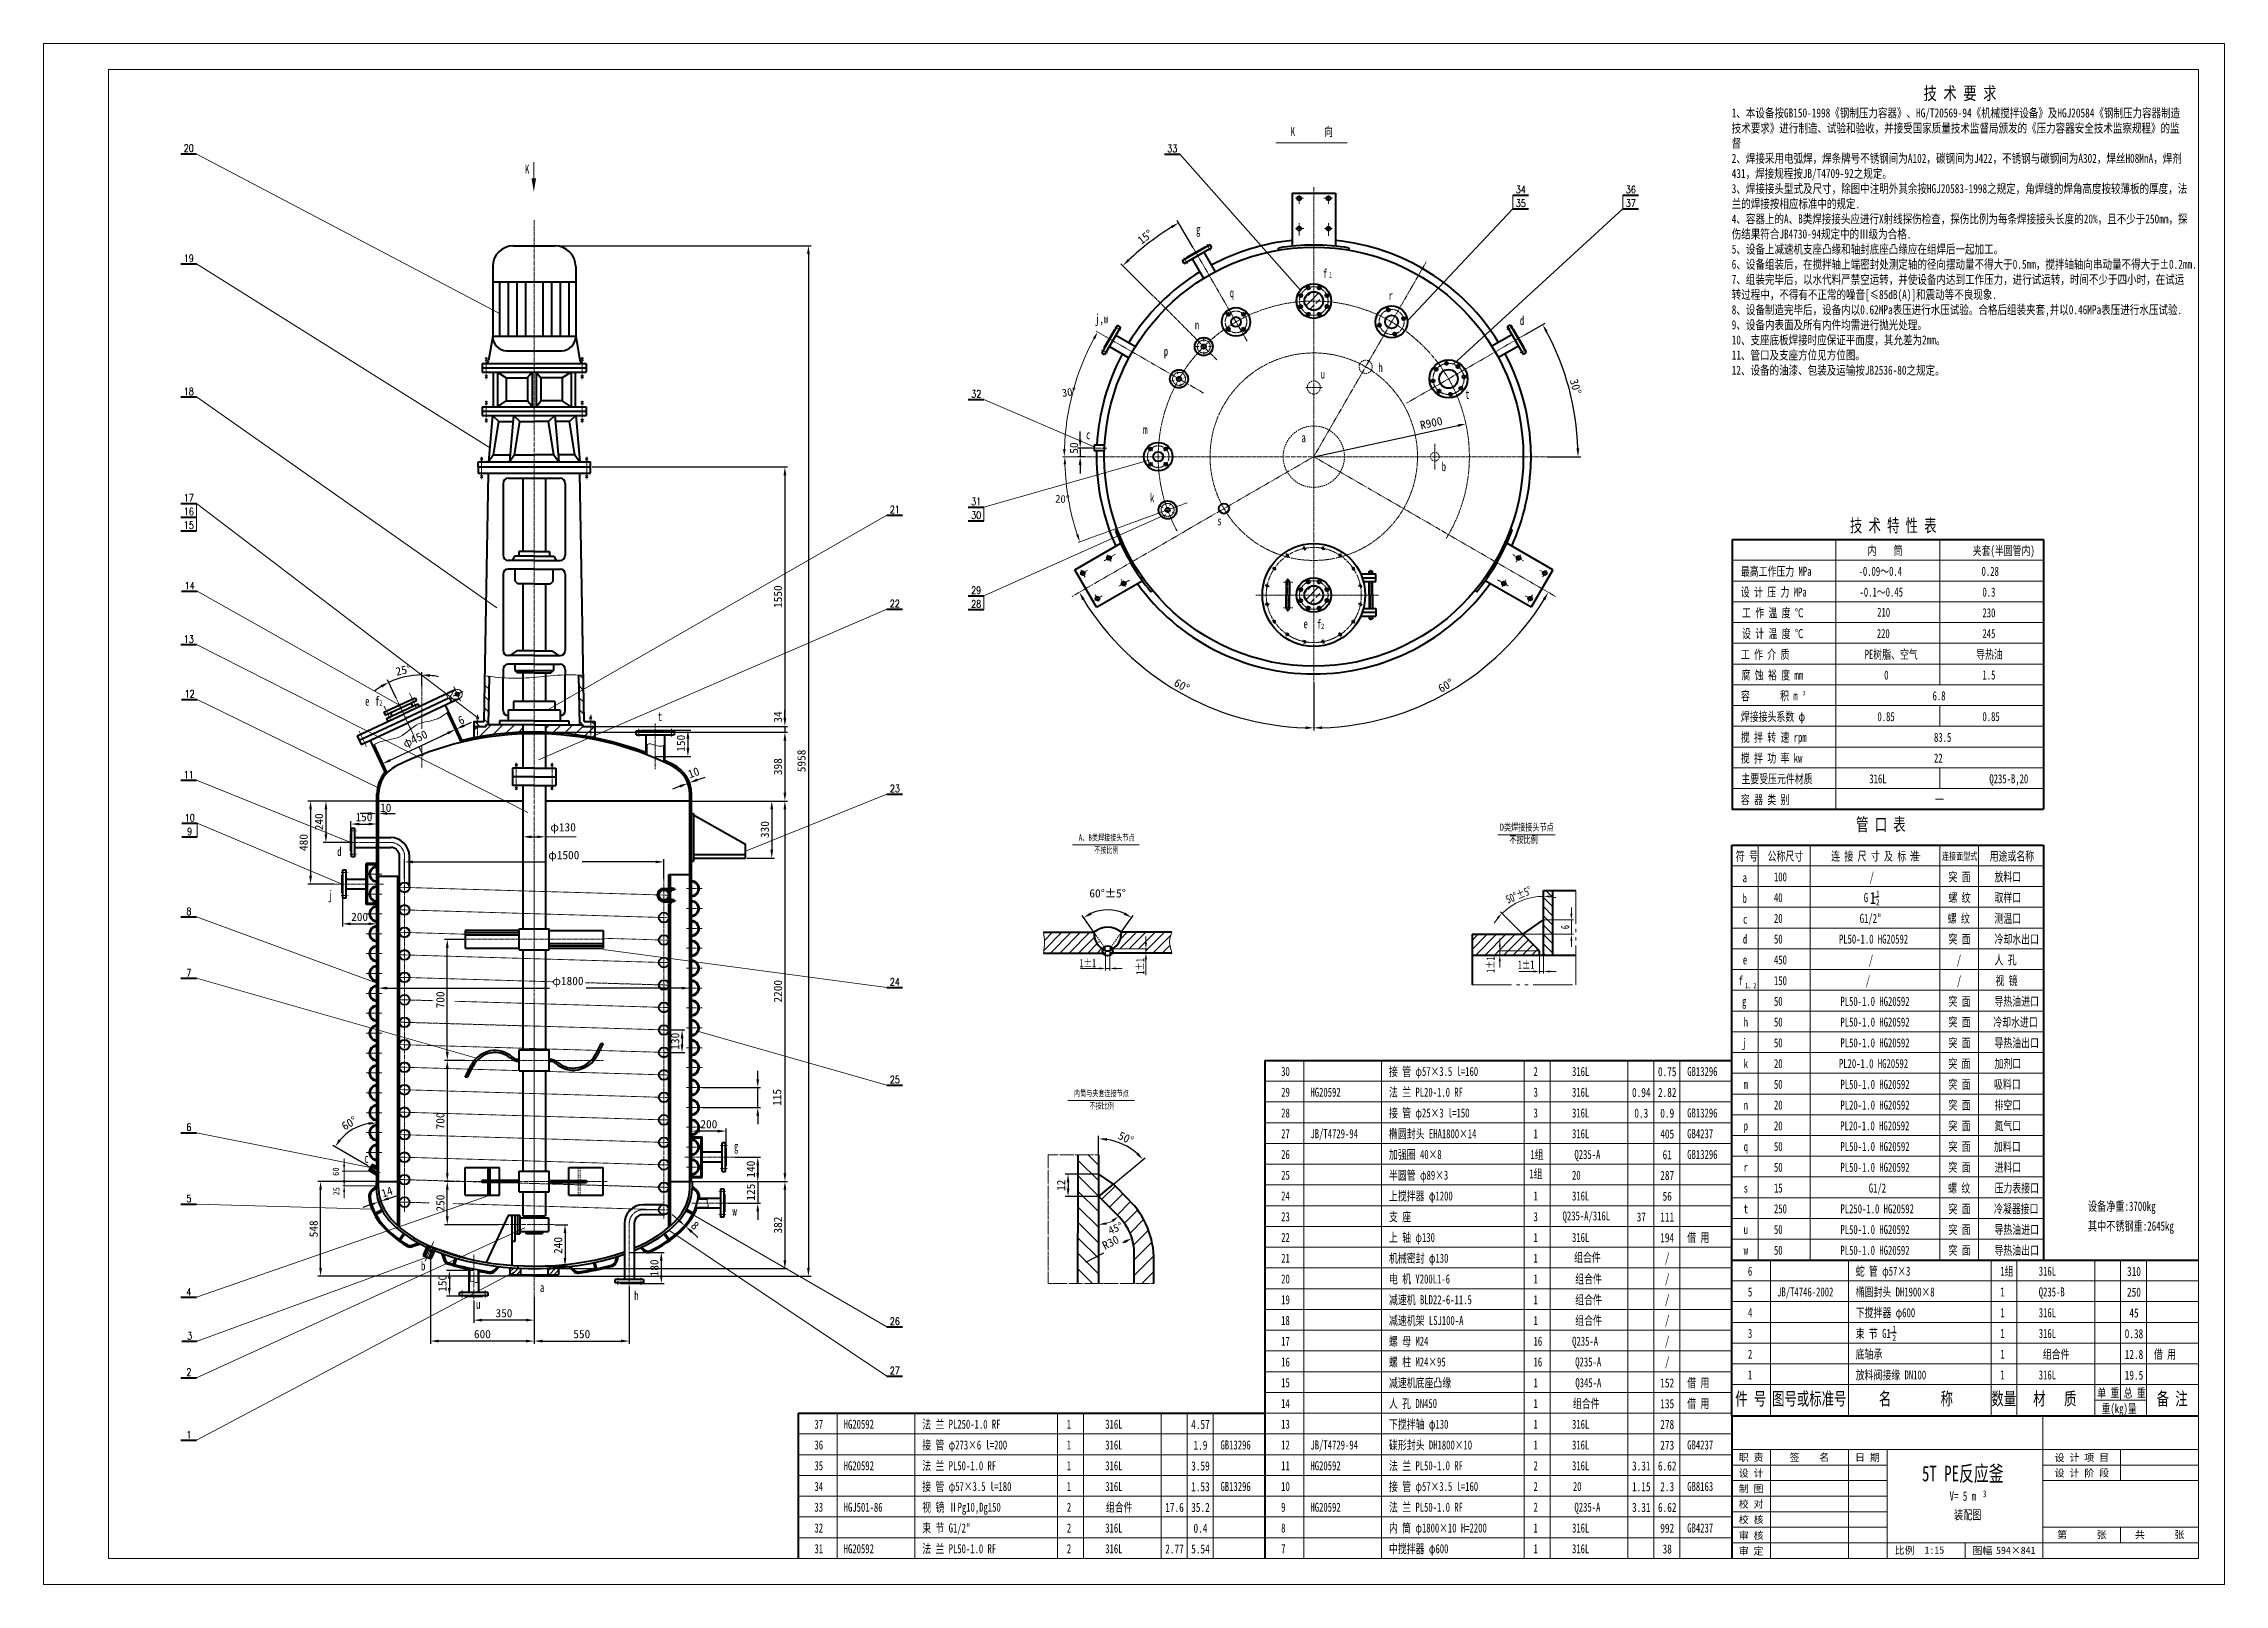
# Model space of a CAD drawing. Extents: x 588 to 112718, y -1551 to 24243.
# Drawn here: x 43776 to 56391, y 1983 to 10893 of the extents above; entities that cross this region are included whole.
import ezdxf
from ezdxf.enums import TextEntityAlignment as Align

# ---------------------------------------------------------------- set-up
doc = ezdxf.new("R2010")
doc.units = 0
doc.header["$LTSCALE"] = 10
doc.header["$PDMODE"] = 1
for name, pattern in [('JXX-L', [2.95, 1.9, -0.25, 0.15, -0.25, 0.15, -0.25]), ('XX-L', [1.25, 0.75, -0.5]), ('XX-S', [0.5, 0.3, -0.2]), ('ZXX-L', [3.28, 2.5, -0.3, 0.18, -0.3]), ('ZXX-S', [1.27, 0.75, -0.2, 0.12, -0.2])]:
    doc.linetypes.add(name, pattern=pattern)
doc.layers.get('Defpoints').update_dxf_attribs({"linetype": 'CONTINUOUS'})
for name, color, linetype, lineweight in [('A 粗实线', 1, 'CONTINUOUS', 40), ('B 细实线', 7, 'CONTINUOUS', 18), ('C 文 字', 2, 'CONTINUOUS', 20), ('D 短中心线', 3, 'ZXX-S', 18), ('E 长中心线', 3, 'ZXX-L', 18), ('F 短虚线', 6, 'XX-S', 20), ('G 长虚线', 6, 'XX-L', 20), ('I 长双点线', 3, 'JXX-L', 18), ('J 标注尺寸', 2, 'CONTINUOUS', 18)]:
    doc.layers.add(name, color=color, linetype=linetype, lineweight=lineweight)
doc.styles.add('HZTXT', font='SIMFANG.TTF', dxfattribs={"width": 0.75})
doc.styles.add('ROMANC', font='romanc', dxfattribs={"width": 0.7, "height": 6})
doc.styles.get("Standard").update_dxf_attribs({"font": 'SIMFANG.TTF'})
doc.styles.add('style2', font='SIMFANG.TTF', dxfattribs={"width": 0.7})
doc.styles.add('标题中文', font='SIMFANG.TTF', dxfattribs={"width": 0.7})
doc.dimstyles.new('通用标注4.0', dxfattribs={"dimscale": 16, "dimtxt": 3, "dimasz": 3, "dimexe": 1, "dimexo": 0, "dimgap": 1, "dimtad": 1, "dimdec": 0, "dimzin": 0, "dimdsep": 46, "dimtxsty": 'Standard', "dimcen": 0, "dimadec": 0, "dimazin": 0, "dimtfac": 0.375, "dimtdec": 0, "dimtmove": 2, "dimatfit": 3, "dimfxl": 0, "dimtzin": 0, "dimarcsym": 0})

msp = doc.modelspace()

# ---------------------------------------------------------------- texts
at = {"layer": 'C 文 字'}
for s, height, style, width, p in [('20', 42.34, 'ROMANC', 0.8, (44615.2, 10288.4)), ('33', 42.34, 'ROMANC', 0.8, (50305.1, 10285.9)), ('34', 42.34, 'ROMANC', 0.8, (52320.8, 10048.6)), ('35', 42.34, 'ROMANC', 0.8, (52320.8, 9969.6)), ('36', 42.34, 'ROMANC', 0.8, (52957.4, 10048.6)), ('37', 42.34, 'ROMANC', 0.8, (52957.4, 9969.6)), ('19', 42.34, 'ROMANC', 0.8, (44615.6, 9651.5)), ('18', 42.34, 'ROMANC', 0.8, (44615.6, 8881.5)), ('32', 42.34, 'ROMANC', 0.8, (49171.2, 8867.6)), ('17', 42.34, 'ROMANC', 0.8, (44616.3, 8266.1)), ('16', 42.34, 'ROMANC', 0.8, (44616.3, 8187.1)), ('21', 42.34, 'ROMANC', 0.8, (48699.8, 8198.8)), ('31', 42.34, 'ROMANC', 0.8, (49170.7, 8245.1)), ('15', 42.34, 'ROMANC', 0.8, (44616.3, 8108.1)), ('30', 42.34, 'ROMANC', 0.8, (49170.7, 8166.1)), ('14', 42.34, 'ROMANC', 0.8, (44620.4, 7758.5)), ('29', 42.34, 'ROMANC', 0.8, (49170.7, 7731.7)), ('22', 42.34, 'ROMANC', 0.8, (48699.8, 7654.8)), ('28', 42.34, 'ROMANC', 0.8, (49170.7, 7652.7)), ('13', 42.34, 'ROMANC', 0.8, (44615.5, 7449)), ('12', 42.34, 'ROMANC', 0.8, (44620.4, 7132.7)), ('11', 42.34, 'ROMANC', 0.8, (44615.7, 6664.9)), ('23', 42.34, 'ROMANC', 0.8, (48700.5, 6585.1)), ('10', 42.34, 'ROMANC', 0.8, (44621, 6416.5)), ('9', 42.3, 'ROMANC', 0.8, (44621, 6337.5)), ('8', 42.3, 'ROMANC', 0.8, (44616.2, 5875.1)), ('7', 42.3, 'ROMANC', 0.8, (44616.2, 5519.7)), ('24', 42.34, 'ROMANC', 0.8, (48699.8, 5466.8)), ('25', 42.34, 'ROMANC', 0.8, (48699.8, 4902.1)), ('0.75', 52.5, 'HZTXT', 0.75, (53167.9, 4947.5)), ('0.94', 52.5, 'HZTXT', 0.75, (53017.9, 4827.5)), ('2.82', 52.5, 'HZTXT', 0.75, (53167.9, 4827.5)), ('0.3', 52.5, 'HZTXT', 0.75, (53017.9, 4707.5)), ('0.9', 52.5, 'HZTXT', 0.75, (53167.9, 4707.5)), ('6', 42.3, 'ROMANC', 0.8, (44616, 4626.9)), ('405', 52.5, 'HZTXT', 0.75, (53167.9, 4587.5)), ('61', 52.5, 'HZTXT', 0.75, (53167.9, 4467.5)), ('287', 52.5, 'HZTXT', 0.75, (53167.9, 4347.5)), ('5', 42.3, 'ROMANC', 0.8, (44616, 4213.6)), ('56', 52.5, 'HZTXT', 0.75, (53167.9, 4227.5)), ('37', 52.5, 'HZTXT', 0.75, (53017.9, 4107.5)), ('111', 52.5, 'HZTXT', 0.75, (53167.9, 4107.5)), ('194', 52.5, 'HZTXT', 0.75, (53167.9, 3987.5)), ('/', 52.5, 'HZTXT', 0.75, (53167.9, 3867.5)), ('310', 52.5, 'HZTXT', 0.75, (55867.9, 3792.5)), ('4', 42.3, 'ROMANC', 0.8, (44616, 3674.9)), ('/', 52.5, 'HZTXT', 0.75, (53167.9, 3747.5)), ('/', 52.5, 'HZTXT', 0.75, (53167.9, 3627.5)), ('250', 52.5, 'HZTXT', 0.75, (55867.9, 3672.5)), ('/', 52.5, 'HZTXT', 0.75, (53167.9, 3507.5)), ('45', 52.5, 'HZTXT', 0.75, (55867.9, 3552.5)), ('3', 42.3, 'ROMANC', 0.8, (44620.9, 3420.4)), ('26', 42.34, 'ROMANC', 0.8, (48699.8, 3504.4)), ('/', 52.5, 'HZTXT', 0.75, (53167.9, 3387.5)), ('0.38', 52.5, 'HZTXT', 0.75, (55867.9, 3432.5)), ('/', 52.5, 'HZTXT', 0.75, (53167.9, 3267.5)), ('12.8', 52.5, 'HZTXT', 0.75, (55867.9, 3312.5)), ('2', 42.3, 'ROMANC', 0.8, (44616.1, 3210)), ('27', 42.34, 'ROMANC', 0.8, (48699.8, 3219.1)), ('152', 52.5, 'HZTXT', 0.75, (53167.9, 3147.5)), ('19.5', 52.5, 'HZTXT', 0.75, (55867.9, 3192.5)), ('135', 52.5, 'HZTXT', 0.75, (53167.9, 3027.5)), ('4.57', 52.5, 'HZTXT', 0.75, (50467.9, 2907.5)), ('278', 52.5, 'HZTXT', 0.75, (53167.9, 2907.5)), ('1', 42.3, 'ROMANC', 0.8, (44616.1, 2848.1)), ('1.9', 52.5, 'HZTXT', 0.75, (50467.9, 2787.5)), ('273', 52.5, 'HZTXT', 0.75, (53167.9, 2787.5)), ('3.59', 52.5, 'HZTXT', 0.75, (50467.9, 2667.5)), ('3.31', 52.5, 'HZTXT', 0.75, (53017.9, 2667.5)), ('6.62', 52.5, 'HZTXT', 0.75, (53167.9, 2667.5)), ('1.53', 52.5, 'HZTXT', 0.75, (50467.9, 2547.5)), ('1.15', 52.5, 'HZTXT', 0.75, (53017.9, 2547.5)), ('2.3', 52.5, 'HZTXT', 0.75, (53167.9, 2547.5)), ('17.6', 52.5, 'HZTXT', 0.75, (50317.9, 2427.5)), ('35.2', 52.5, 'HZTXT', 0.75, (50467.9, 2427.5)), ('3.31', 52.5, 'HZTXT', 0.75, (53017.9, 2427.5)), ('6.62', 52.5, 'HZTXT', 0.75, (53167.9, 2427.5)), ('0.4', 52.5, 'HZTXT', 0.75, (50467.9, 2307.5)), ('992', 52.5, 'HZTXT', 0.75, (53167.9, 2307.5)), ('2.77', 52.5, 'HZTXT', 0.75, (50317.9, 2187.5)), ('5.54', 52.5, 'HZTXT', 0.75, (50467.9, 2187.5)), ('38', 52.5, 'HZTXT', 0.75, (53167.9, 2187.5))]:
    msp.add_text(s, height=height, dxfattribs=dict(at, style=style, width=width)).set_placement(p, align=Align.MIDDLE)
at = {"layer": 'C 文 字', "width": 0.7}
for s, height, style, p in [('A、B类焊接接头节点', 36, '标题中文', (49763.5, 6283.7)), ('不按比例', 36, '标题中文', (49853, 6211.5)), ('1±1', 48, 'style2', (49768.4, 5552))]:
    msp.add_text(s, height=height, dxfattribs=dict(at, style=style)).set_placement(p)
at = {"layer": 'C 文 字', "style": 'style2', "width": 0.7}
msp.add_text('1±1', height=48, rotation=90, dxfattribs=at).set_placement((50142.8, 5508.9))
at = {"layer": 'C 文 字', "style": '标题中文', "oblique": 0.5}
msp.add_text('职 责', height=42, rotation=0.09587, dxfattribs=at).set_placement((53653.2, 2717.2), align=Align.MIDDLE_CENTER)
for s, p in [('设 计', (53653.2, 2627.2)), ('签    名', (53990.1, 2718.8)), ('日 期', (54325.9, 2717.9)), ('设 计 项 目', (55566.4, 2716.8)), ('设 计 阶 段', (55566.4, 2628.2)), ('制 图', (53653.2, 2537.2)), ('校 对', (53653.2, 2448.8)), ('校 核', (53653.2, 2358.8)), ('审 核', (53653.2, 2267.2)), ('第      张', (55566.4, 2271.3)), ('共      张', (56016.4, 2271.3)), ('审 定', (53653.2, 2177.2)), ('比例', (54540.9, 2181.1)), ('1:15', (54713.1, 2181.1)), ('图幅', (54990.9, 2179.7)), ('594×841', (55184.2, 2179.7))]:
    msp.add_text(s, height=42, rotation=0.09587, dxfattribs=at).set_placement(p, align=Align.MIDDLE)
at = {"layer": 'C 文 字', "char_height": 36, "attachment_point": 5, "rotation": 90}
for s, insert in [('60', (45466.3, 4370.1)), ('25', (45469.6, 4256.2))]:
    msp.add_mtext(s, dxfattribs=dict(at, insert=insert))
at = {"layer": 'J 标注尺寸', "style": '标题中文', "width": 0.7}
for s, height, p in [('K', 52.5, (50990, 10358.7)), ('向', 52.5, (51182.9, 10358.7)), ('K', 52.5, (46560.6, 10140.5)), ('g', 52.5, (50442.7, 9792.9)), ('f', 52.5, (51176.7, 9537)), ('q', 52.5, (50637.5, 9426.1)), ('1', 31.5, (51210.5, 9540.3)), ('r', 52.5, (51556.3, 9410.2)), ('j,w', 52.5, (49858.6, 9276.1)), ('n', 52.5, (50435.6, 9239.9)), ('d', 52.5, (52315.1, 9265.5)), ('p', 52.5, (50255.9, 9087.9)), ('u', 52.5, (51164, 8955.8)), ('h', 52.5, (51497.4, 8994)), ('t', 52.5, (51999.5, 8838.7)), ('c', 52.5, (49806.4, 8605.4)), ('m', 52.5, (50136.3, 8634.8)), ('a', 52.5, (51052, 8588.1)), ('b', 52.5, (51863.4, 8420.8)), ('k', 52.5, (50176.2, 8241.1)), ('s', 52.5, (50565.1, 8107.2)), ('技 术 特 性 表', 74.97, (54225.1, 8068.9)), ('内    筒', 52.5, (54326.5, 7935.2)), ('夹套(半圆管内)', 52.5, (54935.3, 7935.2)), ('最高工作压力 MPa', 52.5, (53593.9, 7815.2)), ('-0.09～0.4', 52.5, (54275, 7815.2)), ('0.28', 52.5, (54986.4, 7815.2)), ('设 计 压 力 MPa', 52.5, (53593.9, 7695.2)), ('-0.1～0.45', 52.5, (54280.3, 7695.2)), ('0.3', 52.5, (54991.3, 7695.2)), ('工 作 温 度 ℃', 52.5, (53600.7, 7575.2)), ('210', 52.5, (54382.4, 7578.6)), ('230', 52.5, (54991.3, 7575.2)), ('e', 52.5, (51063.5, 7511.9)), ('f', 52.5, (51141.3, 7509.2)), ('2', 31.5, (51165.6, 7508.2)), ('设 计 温 度 ℃', 52.5, (53600.7, 7455.2)), ('220', 52.5, (54380.1, 7455.2)), ('245', 52.5, (54991.3, 7455.2)), ('工 作 介 质', 52.5, (53593.9, 7335.1)), ('PE树脂、空气', 52.5, (54310, 7335.2)), ('导热油', 52.5, (54954.8, 7335.2)), ('腐 蚀 裕 度 mm', 52.5, (53598.1, 7215.3)), ('0', 52.5, (54423.2, 7215.3)), ('1.5', 52.5, (54991.3, 7215.3)), ('e', 52.5, (45635.7, 7064.2)), ('f', 52.5, (45693.3, 7065.4)), ('2', 31.5, (45717.6, 7064.4)), ('容       积 m', 52.5, (53594.2, 7095.3)), ('3', 26.2, (53952, 7124)), ('6.8', 52.5, (54702.8, 7095.3)), ('t', 52.5, (47328.8, 6975.6)), ('焊接接头系数 φ', 52.5, (53593.9, 6975.3)), ('0.85', 52.5, (54384, 6975.3)), ('0.85', 52.5, (54991.3, 6975.3)), ('搅 拌 转 速 rpm', 52.5, (53593.9, 6855.3)), ('83.5', 52.5, (54711.1, 6855.3)), ('搅 拌 功 率 kw', 52.5, (53593.9, 6735.3)), ('22', 52.5, (54711.1, 6735.3)), ('主要受压元件材质', 52.5, (53597.1, 6615.2)), ('316L', 52.5, (54337, 6615.3)), ('Q235-B,20', 52.5, (55031.4, 6615.3)), ('容 器 类 别', 52.5, (53593.9, 6495.2)), ('一', 52.5, (54717.3, 6495.4)), (' 管 口 表', 74.97, (54225.1, 6340.1)), ('d', 52.5, (45474.1, 6194.9)), ('符 号', 52.5, (53564.6, 6168.4)), ('公称尺寸', 52.5, (53748.5, 6168.4)), ('连 接 尺 寸 及 标 准', 52.5, (54116.4, 6168.4)), ('连接面型式', 42, (54756.7, 6173)), ('用途或名称', 52.5, (55033.1, 6168.4)), ('a', 52.5, (53603.9, 6043.6)), ('100', 52.5, (53785.3, 6048.4)), ('/', 52.5, (54338.8, 6048.4)), ('突 面', 52.5, (54794.7, 6048.4)), ('放料口', 52.5, (55061.1, 6048.4)), ('j ', 52.5, (45423.2, 5943.2)), ('b', 52.5, (53603.9, 5923.6)), ('40', 52.5, (53785.3, 5928.4)), ('G', 52.5, (54305, 5928.4)), ('螺 纹', 52.5, (54794.7, 5928.4)), ('取样口', 52.5, (55061.1, 5928.4)), ('c', 52.5, (53606.7, 5803.6)), ('20', 52.5, (53785.3, 5808.4)), ('G1/2"', 52.5, (54281.4, 5808.4)), ('螺 纹', 52.5, (54791.1, 5808.5)), ('测温口', 52.5, (55061.1, 5808.4)), ('d', 52.5, (53605.4, 5688.4)), ('50', 52.5, (53785.3, 5688.4)), ('PL50-1.0 HG20592', 52.5, (54161.3, 5688.4)), ('突 面', 52.5, (54794.7, 5688.5)), ('冷却水出口', 52.5, (55061.1, 5688.4)), ('e', 52.5, (53605.4, 5568.4)), ('450', 52.5, (53785.3, 5568.4)), ('/', 52.5, (54333.9, 5568.4)), ('/', 52.5, (54842.9, 5568.5)), ('人 孔', 52.5, (55061.1, 5568.4)), ('f', 52.5, (53581.3, 5448.6)), ('1、2', 31.5, (53617.4, 5430.2)), ('150', 52.5, (53785.3, 5448.4)), ('/', 52.5, (54316.3, 5448.4)), ('/', 52.5, (54843.5, 5448.5)), ('视 镜', 52.5, (55066.5, 5448.4)), ('g', 52.5, (53600.9, 5328.6)), ('50', 52.5, (53785.3, 5328.6)), ('PL50-1.0 HG20592', 52.5, (54169.9, 5328.6)), ('突 面', 52.5, (54794.7, 5328.6)), ('导热油进口', 52.5, (55061.1, 5328.6)), ('h', 52.5, (53610.3, 5208.6)), ('50', 52.5, (53785.3, 5208.6)), ('PL50-1.0 HG20592', 52.5, (54169.9, 5208.6)), ('突 面', 52.5, (54794.7, 5208.6)), ('冷却水进口', 52.5, (55054.2, 5208.6)), ('j', 52.5, (53600.9, 5088.6)), ('50', 52.5, (53785.3, 5088.6)), ('PL50-1.0 HG20592', 52.5, (54169.9, 5088.6)), ('突 面', 52.5, (54794.7, 5088.6)), ('导热油出口', 52.5, (55061.1, 5088.6)), ('30', 52.5, (50934.8, 4923)), ('接 管 φ57×3.5 l=160', 52.5, (51558.4, 4923)), ('2', 52.5, (52394.7, 4923)), ('316L', 52.5, (52617.1, 4923)), ('GB13296', 52.5, (53283.7, 4923)), ('k', 52.5, (53610.3, 4968.6)), ('20', 52.5, (53785.3, 4968.6)), ('PL20-1.0 HG20592', 52.5, (54161.3, 4968.6)), ('突 面', 52.5, (54794.1, 4968.6)), ('加剂口', 52.5, (55061.1, 4968.6)), ('内筒与夹套连接节点', 36, (49736.3, 4805.1)), ('29', 52.5, (50934.8, 4803)), ('HG20592', 52.5, (51104, 4803)), ('法 兰 PL20-1.0 RF', 52.5, (51558.4, 4803)), ('3', 52.5, (52394.7, 4803)), ('316L', 52.5, (52617.1, 4803)), ('m', 52.5, (53610.3, 4848.6)), ('50', 52.5, (53785.3, 4848.6)), ('PL50-1.0 HG20592', 52.5, (54169.9, 4848.6)), ('突 面', 52.5, (54794.7, 4848.6)), ('吸料口', 52.5, (55057.9, 4848.6)), ('不按比例', 36, (49825.8, 4732.9)), ('28', 52.5, (50934.8, 4683)), ('接 管 φ25×3 l=150', 52.5, (51558.4, 4683)), ('3', 52.5, (52394.7, 4683)), ('316L', 52.5, (52617.1, 4683)), ('GB13296', 52.5, (53283.7, 4683)), ('n', 52.5, (53610.3, 4728.7)), ('20', 52.5, (53785.3, 4728.7)), ('PL20-1.0 HG20592', 52.5, (54169.9, 4728.7)), ('突 面', 52.5, (54794.7, 4728.7)), ('突 面', 52.5, (54794.7, 4608.7)), ('氮气口', 52.5, (55061.1, 4608.7)), ('排空口', 52.5, (55061.1, 4728.7)), ('27', 52.5, (50934.8, 4563)), ('JB/T4729-94', 52.5, (51104, 4563)), ('椭圆封头 EHA1800×14', 52.5, (51558.4, 4563)), ('1', 52.5, (52394.7, 4563)), ('316L', 52.5, (52617.1, 4563)), ('GB4237', 52.5, (53283.7, 4563)), ('p', 52.5, (53610.3, 4608.7)), ('20', 52.5, (53785.3, 4608.7)), ('PL20-1.0 HG20592', 52.5, (54168.8, 4608.7)), ('PL50-1.0 HG20592', 52.5, (54169.9, 4488.8)), ('突 面', 52.5, (54794.7, 4488.8)), ('加料口', 52.5, (55057.9, 4488.8)), ('c', 52.5, (45631, 4420.8)), ('g', 52.5, (47769.7, 4490.5)), ('26', 52.5, (50934.8, 4443)), ('加强圈 40×8', 52.5, (51558.4, 4443)), ('1组', 52.5, (52376.4, 4443)), ('Q235-A', 52.5, (52631.2, 4443)), ('GB13296', 52.5, (53283.7, 4443)), ('q', 52.5, (53610.3, 4488.8)), ('50', 52.5, (53785.3, 4488.8)), ('50', 52.5, (53785.3, 4368.8)), ('PL50-1.0 HG20592', 52.5, (54169.9, 4368.8)), ('突 面', 52.5, (54794.7, 4368.8)), ('进料口', 52.5, (55061.1, 4368.8)), ('25', 52.5, (50934.8, 4323)), ('半圆管 φ89×3  ', 52.5, (51558.4, 4323)), ('1组', 52.5, (52370.4, 4331.1)), ('20', 52.5, (52617.1, 4323)), ('r', 52.5, (53610.3, 4368.8)), ('15', 52.5, (53785.3, 4248.8)), ('G1/2', 52.5, (54333.9, 4248.8)), ('螺 纹', 52.5, (54793, 4248.8)), ('压力表接口', 52.5, (55061.1, 4248.8)), ('24', 52.5, (50934.8, 4203)), ('上搅拌器 φ1200', 52.5, (51558.4, 4203)), ('1', 52.5, (52394.7, 4203)), ('316L', 52.5, (52617.1, 4203)), ('t', 52.5, (53610.3, 4128.8)), ('s', 52.5, (53610.3, 4248.8)), ('250', 52.5, (53785.3, 4128.8)), ('PL250-1.0 HG20592', 52.5, (54169.9, 4128.8)), ('突 面', 52.5, (54794.7, 4128.8)), ('冷凝器接口', 52.5, (55057.9, 4128.8)), ('设备净重:3700kg', 53.978, (55601.6, 4143)), ('w', 52.5, (47760.7, 4114.9)), ('23', 52.5, (50934.8, 4083)), ('支 座', 52.5, (51558.4, 4083)), ('3', 52.5, (52394.7, 4083)), ('Q235-A/316L', 52.5, (52562.6, 4087.7)), ('u', 52.5, (53610.3, 4008.9)), ('50', 52.5, (53785.3, 4008.9)), ('PL50-1.0 HG20592', 52.5, (54169.9, 4008.9)), ('突 面', 52.5, (54794.7, 4008.9)), ('导热油进口', 52.5, (55061.1, 4008.9)), ('其中不锈钢重:2645kg', 53.978, (55601.6, 4028.5)), ('22', 52.5, (50934.8, 3963)), ('上 轴 φ130 ', 52.5, (51558.4, 3963)), ('1', 52.5, (52394.7, 3963)), ('1', 52.5, (52394.7, 3963)), ('316L', 52.5, (52617.1, 3963)), ('借 用', 52.5, (53283.7, 3963)), ('w', 52.5, (53610.3, 3888.8)), ('50', 52.5, (53785.3, 3888.8)), ('PL50-1.0 HG20592', 52.5, (54169.9, 3888.8)), ('突 面', 52.5, (54794.7, 3888.8)), ('导热油出口', 52.5, (55061.1, 3888.8)), ('b', 52.5, (45959.3, 3798.8)), ('21', 52.5, (50934.8, 3843)), ('机械密封 φ130', 52.5, (51558.4, 3843)), ('1', 52.5, (52394.7, 3843)), ('组合件', 52.5, (52629.4, 3847.7)), ('6', 52.5, (53634.8, 3768)), ('蛇 管 φ57×3', 52.5, (54258.4, 3768)), ('1组', 52.5, (55094.7, 3768)), ('316L', 52.5, (55317.1, 3768)), ('a', 52.5, (46646.7, 3673.7)), ('h', 52.5, (47192.1, 3627.5)), ('20', 52.5, (50934.8, 3723)), ('减速机 BLD22-6-11.5', 52.5, (51558.4, 3603)), ('电 机 Y200L1-6', 52.5, (51558.4, 3723)), ('1', 52.5, (52394.7, 3723)), ('组合件', 52.5, (52635.9, 3723)), ('组合件', 52.5, (52635.9, 3603)), ('5', 52.5, (53634.8, 3648)), ('JB/T4746-2002', 52.5, (53804, 3648)), ('椭圆封头 DH1900×8', 52.5, (54258.4, 3648)), ('1', 52.5, (55094.7, 3648)), ('Q235-B', 52.5, (55317.1, 3648)), ('u', 52.5, (46278.3, 3576.3)), ('19', 52.5, (50934.8, 3603)), ('18', 52.5, (50934.8, 3483)), ('减速机架 LSJ100-A ', 52.5, (51558.4, 3483)), ('1', 52.5, (52394.7, 3603)), ('1', 52.5, (52394.7, 3483)), ('组合件', 52.5, (52635.9, 3483)), ('4', 52.5, (53634.8, 3528)), ('下搅拌器 φ600', 52.5, (54258.4, 3528)), ('1', 52.5, (55094.7, 3528)), ('316L', 52.5, (55317.1, 3528)), ('17', 52.5, (50934.8, 3363)), ('螺 母 M24', 52.5, (51558.4, 3363)), ('16', 52.5, (52394.7, 3363)), ('Q235-A', 52.5, (52617.8, 3363)), ('3', 52.5, (53634.8, 3408)), ('束 节 G1  ', 52.5, (54258.4, 3408)), ('1', 52.5, (55094.7, 3408)), ('316L', 52.5, (55317.1, 3408)), ('16', 52.5, (50934.8, 3243)), ('螺 柱 M24×95', 52.5, (51558.4, 3243)), ('16', 52.5, (52394.7, 3243)), ('Q235-A', 52.5, (52635.9, 3243)), ('2', 52.5, (53634.8, 3288)), ('底轴承', 52.5, (54258.4, 3288)), ('1', 52.5, (55094.7, 3288)), ('组合件', 52.5, (55340.6, 3288)), ('借 用', 52.5, (55983.7, 3288)), ('15', 52.5, (50934.8, 3123)), ('减速机底座凸缘', 52.5, (51558.4, 3123)), ('1', 52.5, (52394.7, 3123)), ('Q345-A', 52.5, (52636.5, 3123)), ('借 用', 52.5, (53283.7, 3123)), ('1', 52.5, (53634.8, 3168)), ('放料阀接缘 DN100', 52.5, (54258.4, 3168)), ('1', 52.5, (55094.7, 3168)), ('316L', 52.5, (55317.1, 3168)), ('14', 52.5, (50934.8, 3003)), ('人 孔 DN450', 52.5, (51558.4, 3003)), ('1', 52.5, (52394.7, 3003)), ('组合件', 52.5, (52622.2, 3003)), ('借 用', 52.5, (53283.7, 3003)), ('件 号', 74.97, (53561.5, 3019.4)), ('图号或标准号', 74.97, (53774.7, 3019.4)), ('名        称', 74.97, (54392.2, 3019.4)), ('数量', 74.97, (55043.3, 3019.4)), ('材   质', 74.97, (55284.8, 3019.4)), ('单 重', 52.5, (55655.8, 3063.7)), ('重(kg)量', 52.5, (55680.7, 2973.7)), ('总 重', 52.5, (55808.4, 3063.7)), ('备 注', 74.97, (55999.5, 3019.4)), ('37', 52.5, (48234.8, 2883)), ('HG20592', 52.5, (48404, 2883)), ('法 兰 PL250-1.0 RF ', 52.5, (48858.4, 2883)), ('1', 52.5, (49694.7, 2883)), ('316L', 52.5, (49917.1, 2883)), ('13', 52.5, (50934.8, 2883)), ('下搅拌轴 φ130 ', 52.5, (51558.4, 2883)), ('1', 52.5, (52394.7, 2883)), ('316L', 52.5, (52617.1, 2883)), ('36', 52.5, (48234.8, 2763)), ('接 管 φ273×6 l=200', 52.5, (48858.4, 2763)), ('1', 52.5, (49694.7, 2763)), ('316L', 52.5, (49917.1, 2763)), ('GB13296', 52.5, (50583.7, 2763)), ('12', 52.5, (50934.8, 2763)), ('JB/T4729-94', 52.5, (51104, 2763)), ('碟形封头 DH1800×10', 52.5, (51558.4, 2763)), ('1', 52.5, (52394.7, 2763)), ('316L', 52.5, (52617.1, 2763)), ('GB4237', 52.5, (53283.7, 2763)), ('35', 52.5, (48234.8, 2643)), ('HG20592', 52.5, (48404, 2643)), ('法 兰 PL50-1.0 RF', 52.5, (48858.4, 2643)), ('1', 52.5, (49694.7, 2643)), ('316L', 52.5, (49917.1, 2643)), ('11', 52.5, (50934.8, 2643)), ('HG20592', 52.5, (51104, 2643)), ('法 兰 PL50-1.0 RF', 52.5, (51558.4, 2643)), ('2', 52.5, (52394.7, 2643)), ('316L', 52.5, (52617.1, 2643)), ('5T PE反应釜', 89.96, (54641.7, 2579.1)), ('34', 52.5, (48234.8, 2523)), ('接 管 φ57×3.5 l=180', 52.5, (48858.4, 2523)), ('1', 52.5, (49694.7, 2523)), ('316L', 52.5, (49917.1, 2523)), ('GB13296', 52.5, (50583.7, 2523)), ('10', 52.5, (50934.8, 2523)), ('接 管 φ57×3.5 l=160', 52.5, (51558.4, 2523)), ('2', 52.5, (52394.7, 2523)), ('20', 52.5, (52622.2, 2523)), ('GB8163', 52.5, (53283.7, 2523)), ('3', 37.8, (54993.5, 2487.5)), ('33', 52.5, (48234.8, 2403)), ('HGJ501-86', 52.5, (48404, 2403)), ('视 镜 ⅡPg10,Dg150', 52.5, (48858.4, 2403)), ('2', 52.5, (49694.7, 2403)), ('组合件', 52.5, (49920.7, 2403)), ('9', 52.5, (50934.8, 2403)), ('HG20592', 52.5, (51104, 2403)), ('法 兰 PL50-1.0 RF', 52.5, (51558.4, 2403)), ('2', 52.5, (52394.7, 2403)), ('Q235-A', 52.5, (52631.2, 2403)), ('V= 5 m', 53.98, (54800.9, 2466.3)), ('装配图', 53.98, (54827, 2358.8)), ('32', 52.5, (48234.8, 2283)), ('束 节 G1/2"', 52.5, (48858.4, 2283)), ('2', 52.5, (49694.7, 2283)), ('316L', 52.5, (49917.1, 2283)), ('8', 52.5, (50934.8, 2283)), ('内 筒 φ1800×10 H=2200', 52.5, (51558.4, 2283)), ('1', 52.5, (52394.7, 2283)), ('316L', 52.5, (52617.1, 2283)), ('GB4237', 52.5, (53283.7, 2283)), ('31', 52.5, (48234.8, 2163)), ('HG20592', 52.5, (48404, 2163)), ('法 兰 PL50-1.0 RF', 52.5, (48858.4, 2163)), ('2', 52.5, (49694.7, 2163)), ('316L', 52.5, (49917.1, 2163)), ('7', 52.5, (50934.8, 2163)), ('中搅拌器 φ600', 52.5, (51558.4, 2163)), ('1', 52.5, (52394.7, 2163)), ('316L', 52.5, (52617.1, 2163))]:
    msp.add_text(s, height=height, dxfattribs=at).set_placement(p)
at = {"layer": 'J 标注尺寸', "attachment_point": 1, "style": 'HZTXT'}
for s, insert, char_height, width in [('                             技 术 要 求\\P{\\H0.7x;1、本设备按GB150-1998《钢制压力容器》、HG/T20569-94《机械搅拌设备》及HGJ20584《钢制压力容器制造技术要求》进行制造、试验和验收，并接受国家质量技术监督局颁发的《压力容器安全技术监察规程》的监督\\P2、焊接采用电弧焊，焊条牌号不锈钢间为A102，碳钢间为J422，不锈钢与碳钢间为A302，焊丝H08MnA，焊剂431，焊接规程按JB/T4709-92之规定。\\P3、焊接接头型式及尺寸，除图中注明外其余按HGJ20583-1998之规定，角焊缝的焊角高度按较薄板的厚度，法兰的焊接按相应标准中的规定.\\P4、容器上的A、B类焊接接头应进行X射线探伤检查，探伤比例为每条焊接接头长度的20%，且不少于250mm，探伤结果符合JB4730-94规定中的Ⅲ级为合格.\\P5、设备上减速机支座凸缘和轴封底座凸缘应在组焊后一起加工。\\P6、设备组装后，在搅拌轴上端密封处测定轴的径向摆动量不得大于0.5mm，搅拌轴轴向串动量不得大于±0\\f仿宋_GB2312|b0|i0|c0|p49;.\\f仿宋_GB2312|b0|i0|c134|p49;2mm.\\P7、组装完毕后，以水代料严禁空运转，并使设备内达到工作压力，进行试运转，时间不少于四小时，在试运转过程中，不得有不正常的噪音[≤85dB(A)]和震动等不良现象.\\P8、设备制造完毕后，设备内以0.62MPa表压进行水压试验。合格后组装夹套,并以0.46MPa表压进行水压试验.\\P9、设备内表面及所有内件均需进行抛光处理。\\P10、支座底板焊接时应保证平面度，其允差为2mm。\\P11、管口及支座方位见方位图。\\P12、设备的油漆、包装及运输按JB2536-80之规定。}', (53540.9, 10643.6), 75, 2636.3), ('\\A1;1{\\H0.5x;\\S1^ 2;}', (54339.2, 5994.8), 70, 14922)]:
    msp.add_mtext(s, dxfattribs=dict(at, insert=insert, char_height=char_height, width=width))
at = {"layer": 'J 标注尺寸', "char_height": 45, "attachment_point": 5}
for s, insert, rotation in [('30°', (49707.8, 8877.6), 7.70687), ('20°', (49669.4, 8259.5), 358.1637), ('45°', (49975.7, 4041.9), 22.5)]:
    msp.add_mtext(s, dxfattribs=dict(at, insert=insert, rotation=rotation))
at = {"layer": 'J 标注尺寸', "insert": (54469.5, 3477.7), "char_height": 52.5, "attachment_point": 1, "style": 'HZTXT'}
msp.add_mtext('\\A1;{\\H0.7x;\\S1^ 2;}', dxfattribs=at)

# ---------------------------------------------------------------- blocks, each defined once
blk = doc.blocks.new('*D162')
at = {"layer": 'C 文 字', "color": 0, "lineweight": -2}
for p, q in [((45864, 6063), (45864, 6177)), ((45912, 6161), (46679, 6161)), ((47316, 6161), (46892, 6161)), ((47364, 6063), (47364, 6177))]:
    blk.add_line(p, q, dxfattribs=at)
at = {"layer": 'C 文 字', "color": 0}
for points in [[(45912, 6169), (45912, 6153), (45864, 6161)], [(47316, 6169), (47316, 6153), (47364, 6161)]]:
    blk.add_solid(points, dxfattribs=at)
at = {"layer": 'Defpoints', "color": 0}
for p in [(45864, 6063), (47364, 6161), (47364, 6063)]:
    blk.add_point(p, dxfattribs=at)
at = {"layer": 'C 文 字', "color": 0, "insert": (46785, 6194), "char_height": 48, "attachment_point": 5}
blk.add_mtext('φ1500', dxfattribs=at)
blk = doc.blocks.new('*D163')
at = {"layer": 'C 文 字', "color": 0, "lineweight": -2}
for p, q in [((45714, 5418), (45714, 5447)), ((45762, 5431), (46703, 5431)), ((47466, 5431), (46915, 5431)), ((47514, 5425), (47514, 5447))]:
    blk.add_line(p, q, dxfattribs=at)
at = {"layer": 'C 文 字', "color": 0}
for points in [[(45762, 5439), (45762, 5423), (45714, 5431)], [(47466, 5439), (47466, 5423), (47514, 5431)]]:
    blk.add_solid(points, dxfattribs=at)
at = {"layer": 'Defpoints', "color": 0}
for p in [(47514, 5431), (47514, 5425), (45714, 5418)]:
    blk.add_point(p, dxfattribs=at)
at = {"layer": 'C 文 字', "color": 0, "insert": (46809, 5466), "char_height": 48, "attachment_point": 5}
blk.add_mtext('φ1800', dxfattribs=at)
blk = doc.blocks.new('*D164')
at = {"layer": 'C 文 字', "color": 0, "lineweight": -2}
for p, q in [((46264, 3619), (46264, 3495)), ((46614, 3643), (46614, 3495)), ((46566, 3511), (46312, 3511))]:
    blk.add_line(p, q, dxfattribs=at)
at = {"layer": 'C 文 字', "color": 0}
for points in [[(46312, 3519), (46312, 3503), (46264, 3511)], [(46566, 3519), (46566, 3503), (46614, 3511)]]:
    blk.add_solid(points, dxfattribs=at)
at = {"layer": 'Defpoints', "color": 0}
for p in [(46264, 3619), (46614, 3643), (46264, 3511)]:
    blk.add_point(p, dxfattribs=at)
at = {"layer": 'C 文 字', "color": 0, "insert": (46439, 3551), "char_height": 48, "attachment_point": 5}
blk.add_mtext('350', dxfattribs=at)
blk = doc.blocks.new('*D165')
at = {"layer": 'C 文 字', "color": 0, "lineweight": -2}
for p, q in [((46014, 3923), (46014, 3374)), ((46614, 3643), (46614, 3374)), ((46566, 3390), (46062, 3390))]:
    blk.add_line(p, q, dxfattribs=at)
at = {"layer": 'C 文 字', "color": 0}
for points in [[(46062, 3398), (46062, 3382), (46014, 3390)], [(46566, 3398), (46566, 3382), (46614, 3390)]]:
    blk.add_solid(points, dxfattribs=at)
at = {"layer": 'Defpoints', "color": 0}
for p in [(46014, 3923), (46614, 3643), (46014, 3390)]:
    blk.add_point(p, dxfattribs=at)
at = {"layer": 'C 文 字', "color": 0, "insert": (46314, 3430), "char_height": 48, "attachment_point": 5}
blk.add_mtext('600', dxfattribs=at)
blk = doc.blocks.new('*D166')
at = {"layer": 'C 文 字', "color": 0, "lineweight": -2}
for p, q in [((45700, 4313), (45362, 4313)), ((45378, 3813), (45378, 4265)), ((46614, 3765), (45362, 3765))]:
    blk.add_line(p, q, dxfattribs=at)
at = {"layer": 'C 文 字', "color": 0}
for points in [[(45370, 4265), (45386, 4265), (45378, 4313)], [(45370, 3813), (45386, 3813), (45378, 3765)]]:
    blk.add_solid(points, dxfattribs=at)
at = {"layer": 'Defpoints', "color": 0}
for p in [(45378, 4313), (45700, 4313), (46614, 3765)]:
    blk.add_point(p, dxfattribs=at)
at = {"layer": 'C 文 字', "color": 0, "insert": (45338, 4039), "char_height": 48, "attachment_point": 5, "rotation": 90}
blk.add_mtext('548', dxfattribs=at)
blk = doc.blocks.new('*D167')
at = {"layer": 'C 文 字', "color": 0, "lineweight": -2}
for p, q in [((46214, 5013), (46095, 5013)), ((46111, 4965), (46111, 4361)), ((46126, 4313), (46095, 4313))]:
    blk.add_line(p, q, dxfattribs=at)
at = {"layer": 'C 文 字', "color": 0}
for points in [[(46103, 4965), (46119, 4965), (46111, 5013)], [(46103, 4361), (46119, 4361), (46111, 4313)]]:
    blk.add_solid(points, dxfattribs=at)
at = {"layer": 'Defpoints', "color": 0}
for p in [(46214, 5013), (46111, 4313), (46126, 4313)]:
    blk.add_point(p, dxfattribs=at)
at = {"layer": 'C 文 字', "color": 0, "insert": (46071, 4663), "char_height": 48, "attachment_point": 5, "rotation": 90}
blk.add_mtext('700', dxfattribs=at)
blk = doc.blocks.new('*D168')
at = {"layer": 'C 文 字', "color": 0, "lineweight": -2}
blk.add_line((45652, 4403), (45448, 4521), dxfattribs=at)
blk.add_arc((45704, 4373), 279, 99.8658, 140.1342, dxfattribs=at)
at = {"layer": 'C 文 字', "color": 0}
for points in [[(45496, 4548), (45483, 4557), (45462, 4513)], [(45655, 4656), (45657, 4640), (45704, 4652)]]:
    blk.add_solid(points, dxfattribs=at)
at = {"layer": 'Defpoints', "color": 0}
for p in [(45704, 6513), (45608, 4636), (45652, 4403), (45704, 4396), (45723, 4362)]:
    blk.add_point(p, dxfattribs=at)
at = {"layer": 'C 文 字', "color": 0, "insert": (45544, 4650), "char_height": 48, "attachment_point": 5, "rotation": 30}
blk.add_mtext('60°', dxfattribs=at)
blk = doc.blocks.new('*D169')
at = {"layer": 'C 文 字', "color": 0, "lineweight": -2}
for p, q in [((46264, 3798), (46107, 3798)), ((46123, 3750), (46123, 3697)), ((46213, 3649), (46107, 3649))]:
    blk.add_line(p, q, dxfattribs=at)
at = {"layer": 'C 文 字', "color": 0}
for points in [[(46115, 3750), (46131, 3750), (46123, 3798)], [(46115, 3697), (46131, 3697), (46123, 3649)]]:
    blk.add_solid(points, dxfattribs=at)
at = {"layer": 'Defpoints', "color": 0}
for p in [(46264, 3798), (46123, 3649), (46213, 3649)]:
    blk.add_point(p, dxfattribs=at)
at = {"layer": 'C 文 字', "color": 0, "insert": (46083, 3724), "char_height": 48, "attachment_point": 5, "rotation": 90}
blk.add_mtext('150', dxfattribs=at)
blk = doc.blocks.new('*D170')
at = {"layer": 'C 文 字', "color": 0, "lineweight": -2}
for p, q in [((46154, 4313), (46095, 4313)), ((46111, 4111), (46111, 4265)), ((46409, 4063), (46095, 4063))]:
    blk.add_line(p, q, dxfattribs=at)
at = {"layer": 'C 文 字', "color": 0}
for points in [[(46103, 4265), (46119, 4265), (46111, 4313)], [(46103, 4111), (46119, 4111), (46111, 4063)]]:
    blk.add_solid(points, dxfattribs=at)
at = {"layer": 'Defpoints', "color": 0}
for p in [(46111, 4313), (46154, 4313), (46409, 4063)]:
    blk.add_point(p, dxfattribs=at)
at = {"layer": 'C 文 字', "color": 0, "insert": (46071, 4188), "char_height": 48, "attachment_point": 5, "rotation": 90}
blk.add_mtext('250', dxfattribs=at)
blk = doc.blocks.new('*D171')
at = {"layer": 'C 文 字', "color": 0, "lineweight": -2}
for p, q in [((45668, 4179), (45622, 4163)), ((45714, 4192), (45708, 4210)), ((45713, 4194), (45726, 4199)), ((45727, 4197), (45721, 4214)), ((45771, 4215), (45817, 4230))]:
    blk.add_line(p, q, dxfattribs=at)
at = {"layer": 'C 文 字', "color": 0}
for points in [[(45665, 4186), (45670, 4171), (45713, 4194)], [(45769, 4222), (45774, 4207), (45726, 4199)]]:
    blk.add_solid(points, dxfattribs=at)
at = {"layer": 'Defpoints', "color": 0}
for p in [(45714, 4192), (45726, 4199), (45727, 4197)]:
    blk.add_point(p, dxfattribs=at)
at = {"layer": 'C 文 字', "color": 0, "insert": (45762, 4252), "char_height": 48, "attachment_point": 5, "rotation": 19.0029}
blk.add_mtext('14', dxfattribs=at)
blk = doc.blocks.new('*D172')
at = {"layer": 'C 文 字', "color": 0, "lineweight": -2}
for p, q in [((46214, 5713), (46095, 5713)), ((46111, 5061), (46111, 5665)), ((46214, 5013), (46095, 5013))]:
    blk.add_line(p, q, dxfattribs=at)
at = {"layer": 'C 文 字', "color": 0}
for points in [[(46103, 5665), (46119, 5665), (46111, 5713)], [(46103, 5061), (46119, 5061), (46111, 5013)]]:
    blk.add_solid(points, dxfattribs=at)
at = {"layer": 'Defpoints', "color": 0}
for p in [(46111, 5713), (46214, 5713), (46214, 5013)]:
    blk.add_point(p, dxfattribs=at)
at = {"layer": 'C 文 字', "color": 0, "insert": (46071, 5363), "char_height": 48, "attachment_point": 5, "rotation": 90}
blk.add_mtext('700', dxfattribs=at)
blk = doc.blocks.new('*D173')
at = {"layer": 'C 文 字', "color": 0, "lineweight": -2}
for p, q in [((45656, 6441), (45608, 6441)), ((45704, 6456), (45704, 6425)), ((45704, 6441), (45714, 6441)), ((45714, 6456), (45714, 6425)), ((45762, 6441), (45810, 6441))]:
    blk.add_line(p, q, dxfattribs=at)
at = {"layer": 'C 文 字', "color": 0}
for points in [[(45656, 6449), (45656, 6433), (45704, 6441)], [(45762, 6449), (45762, 6433), (45714, 6441)]]:
    blk.add_solid(points, dxfattribs=at)
at = {"layer": 'Defpoints', "color": 0}
for p in [(45704, 6456), (45714, 6456), (45714, 6441)]:
    blk.add_point(p, dxfattribs=at)
at = {"layer": 'C 文 字', "color": 0, "insert": (45755, 6474), "char_height": 48, "attachment_point": 5}
blk.add_mtext('10', dxfattribs=at)
blk = doc.blocks.new('*D174')
at = {"layer": 'C 文 字', "color": 0, "lineweight": -2}
for p, q in [((45504, 5982), (45504, 5787)), ((45552, 5803), (45656, 5803)), ((45704, 5803), (45704, 5819))]:
    blk.add_line(p, q, dxfattribs=at)
at = {"layer": 'C 文 字', "color": 0}
for points in [[(45552, 5811), (45552, 5795), (45504, 5803)], [(45656, 5811), (45656, 5795), (45704, 5803)]]:
    blk.add_solid(points, dxfattribs=at)
at = {"layer": 'Defpoints', "color": 0}
for p in [(45504, 5982), (45704, 5803), (45704, 5803)]:
    blk.add_point(p, dxfattribs=at)
at = {"layer": 'C 文 字', "color": 0, "insert": (45604, 5843), "char_height": 48, "attachment_point": 5}
blk.add_mtext('200', dxfattribs=at)
blk = doc.blocks.new('*D175')
at = {"layer": 'C 文 字', "color": 0, "lineweight": -2}
for p, q in [((45704, 6513), (45393, 6513)), ((45409, 6465), (45409, 6321)), ((45539, 6273), (45393, 6273))]:
    blk.add_line(p, q, dxfattribs=at)
at = {"layer": 'C 文 字', "color": 0}
for points in [[(45401, 6465), (45417, 6465), (45409, 6513)], [(45401, 6321), (45417, 6321), (45409, 6273)]]:
    blk.add_solid(points, dxfattribs=at)
at = {"layer": 'Defpoints', "color": 0}
for p in [(45704, 6513), (45409, 6273), (45539, 6273)]:
    blk.add_point(p, dxfattribs=at)
at = {"layer": 'C 文 字', "color": 0, "insert": (45369, 6393), "char_height": 48, "attachment_point": 5, "rotation": 90}
blk.add_mtext('240', dxfattribs=at)
blk = doc.blocks.new('*D176')
at = {"layer": 'C 文 字', "color": 0, "lineweight": -2}
for p, q in [((45704, 6513), (45304, 6513)), ((45320, 6465), (45320, 6081)), ((45454, 6033), (45304, 6033))]:
    blk.add_line(p, q, dxfattribs=at)
at = {"layer": 'C 文 字', "color": 0}
for points in [[(45312, 6465), (45328, 6465), (45320, 6513)], [(45312, 6081), (45328, 6081), (45320, 6033)]]:
    blk.add_solid(points, dxfattribs=at)
at = {"layer": 'Defpoints', "color": 0}
for p in [(45704, 6513), (45320, 6033), (45454, 6033)]:
    blk.add_point(p, dxfattribs=at)
at = {"layer": 'C 文 字', "color": 0, "insert": (45280, 6273), "char_height": 48, "attachment_point": 5, "rotation": 90}
blk.add_mtext('480', dxfattribs=at)
blk = doc.blocks.new('*D177')
at = {"layer": 'C 文 字', "color": 0, "lineweight": -2}
for p, q in [((45554, 6324), (45554, 6396)), ((45602, 6380), (45656, 6380)), ((45704, 6381), (45704, 6364))]:
    blk.add_line(p, q, dxfattribs=at)
at = {"layer": 'C 文 字', "color": 0}
for points in [[(45602, 6388), (45602, 6372), (45554, 6380)], [(45656, 6388), (45656, 6372), (45704, 6380)]]:
    blk.add_solid(points, dxfattribs=at)
at = {"layer": 'Defpoints', "color": 0}
for p in [(45554, 6324), (45704, 6381), (45704, 6380)]:
    blk.add_point(p, dxfattribs=at)
at = {"layer": 'C 文 字', "color": 0, "insert": (45629, 6420), "char_height": 48, "attachment_point": 5}
blk.add_mtext('150', dxfattribs=at)
blk = doc.blocks.new('*D178')
at = {"layer": 'Defpoints', "color": 0}
for p in [(46136, 6971), (46157, 6926), (45716, 6774)]:
    blk.add_point(p, dxfattribs=at)
at = {"layer": 'J 标注尺寸', "color": 0, "lineweight": -2}
for p, q in [((46136, 6971), (46164, 6911)), ((45780, 6749), (46114, 6905)), ((45716, 6774), (45744, 6714))]:
    blk.add_line(p, q, dxfattribs=at)
at = {"layer": 'J 标注尺寸', "color": 0}
for points in [[(46110, 6913), (46117, 6898), (46157, 6926)], [(45777, 6756), (45784, 6742), (45737, 6728)]]:
    blk.add_solid(points, dxfattribs=at)
at = {"layer": 'J 标注尺寸', "color": 0, "insert": (45928, 6867), "char_height": 48, "attachment_point": 5, "rotation": 25.1339}
blk.add_mtext('φ450', dxfattribs=at)
blk = doc.blocks.new('*D179')
at = {"layer": 'C 文 字', "color": 0, "lineweight": -2}
for p, q in [((46208, 6949), (46251, 6970)), ((46114, 6905), (46070, 6885)), ((46157, 6926), (46164, 6929)), ((46157, 6926), (46164, 6911)), ((46164, 6929), (46171, 6915))]:
    blk.add_line(p, q, dxfattribs=at)
at = {"layer": 'C 文 字', "color": 0}
for points in [[(46204, 6957), (46211, 6942), (46164, 6929)], [(46110, 6913), (46117, 6898), (46157, 6926)]]:
    blk.add_solid(points, dxfattribs=at)
at = {"layer": 'Defpoints', "color": 0}
for p in [(46157, 6926), (46164, 6929), (46164, 6929)]:
    blk.add_point(p, dxfattribs=at)
at = {"layer": 'C 文 字', "color": 0, "insert": (46191, 6981), "char_height": 48, "attachment_point": 5, "rotation": 25.1339}
blk.add_mtext('6', dxfattribs=at)
blk = doc.blocks.new('*D180')
at = {"layer": 'C 文 字', "color": 0, "lineweight": -2}
for p, q in [((45815, 7108), (45766, 7214)), ((45964, 7179), (45964, 7258))]:
    blk.add_line(p, q, dxfattribs=at)
for start, end in [(90, 115.1339), (77.7773, 83.8886), (121.2452, 127.3566)]:
    blk.add_arc((45964, 6792), 450, start, end, dxfattribs=at)
at = {"layer": 'C 文 字', "color": 0}
for points in [[(45726, 7184), (45734, 7169), (45772, 7199)], [(46011, 7231), (46012, 7247), (45964, 7242)]]:
    blk.add_solid(points, dxfattribs=at)
at = {"layer": 'Defpoints', "color": 0}
for p in [(45898, 7237), (45815, 7108), (45964, 7179), (45918, 6889), (45964, 6703)]:
    blk.add_point(p, dxfattribs=at)
at = {"layer": 'C 文 字', "color": 0, "insert": (45857, 7270), "char_height": 48, "attachment_point": 5, "rotation": 12.5669}
blk.add_mtext('25°', dxfattribs=at)
blk = doc.blocks.new('*D181')
at = {"layer": 'C 文 字', "color": 0, "lineweight": -2}
for p, q in [((46624, 6911), (48080, 6911)), ((48064, 6863), (48064, 6561)), ((47524, 6513), (48080, 6513))]:
    blk.add_line(p, q, dxfattribs=at)
at = {"layer": 'C 文 字', "color": 0}
for points in [[(48056, 6863), (48072, 6863), (48064, 6911)], [(48056, 6561), (48072, 6561), (48064, 6513)]]:
    blk.add_solid(points, dxfattribs=at)
at = {"layer": 'Defpoints', "color": 0}
for p in [(46624, 6911), (47524, 6513), (48064, 6513)]:
    blk.add_point(p, dxfattribs=at)
at = {"layer": 'C 文 字', "color": 0, "insert": (48024, 6712), "char_height": 48, "attachment_point": 5, "rotation": 90}
blk.add_mtext('398', dxfattribs=at)
blk = doc.blocks.new('*D182')
at = {"layer": 'C 文 字', "color": 0, "lineweight": -2}
for p, q in [((46734, 9724), (48216, 9724)), ((48200, 9676), (48200, 3813)), ((46614, 3765), (48216, 3765))]:
    blk.add_line(p, q, dxfattribs=at)
at = {"layer": 'C 文 字', "color": 0}
for points in [[(48192, 9676), (48208, 9676), (48200, 9724)], [(48192, 3813), (48208, 3813), (48200, 3765)]]:
    blk.add_solid(points, dxfattribs=at)
at = {"layer": 'Defpoints', "color": 0}
for p in [(46734, 9724), (46614, 3765), (48200, 3765)]:
    blk.add_point(p, dxfattribs=at)
at = {"layer": 'C 文 字', "color": 0, "insert": (48160, 6745), "char_height": 48, "attachment_point": 5, "rotation": 90}
blk.add_mtext('5958', dxfattribs=at)
blk = doc.blocks.new('*D183')
at = {"layer": 'C 文 字', "color": 0, "lineweight": -2}
for p, q in [((47907, 4904), (47907, 4952)), ((47587, 4856), (47923, 4856)), ((47907, 4741), (47907, 4856)), ((47587, 4741), (47923, 4741)), ((47907, 4693), (47907, 4645))]:
    blk.add_line(p, q, dxfattribs=at)
at = {"layer": 'C 文 字', "color": 0}
for points in [[(47899, 4904), (47915, 4904), (47907, 4856)], [(47899, 4693), (47915, 4693), (47907, 4741)]]:
    blk.add_solid(points, dxfattribs=at)
at = {"layer": 'Defpoints', "color": 0}
for p in [(47587, 4856), (47907, 4856), (47587, 4741)]:
    blk.add_point(p, dxfattribs=at)
at = {"layer": 'C 文 字', "color": 0, "insert": (48019, 4799), "char_height": 48, "attachment_point": 5, "rotation": 90}
blk.add_mtext('115', dxfattribs=at)
blk = doc.blocks.new('*D184')
at = {"layer": 'C 文 字', "color": 0, "lineweight": -2}
for p, q in [((47534, 6513), (48080, 6513)), ((48064, 6465), (48064, 4361)), ((47524, 4313), (48080, 4313))]:
    blk.add_line(p, q, dxfattribs=at)
at = {"layer": 'C 文 字', "color": 0}
for points in [[(48056, 6465), (48072, 6465), (48064, 6513)], [(48056, 4361), (48072, 4361), (48064, 4313)]]:
    blk.add_solid(points, dxfattribs=at)
at = {"layer": 'Defpoints', "color": 0}
for p in [(47534, 6513), (47524, 4313), (48064, 4313)]:
    blk.add_point(p, dxfattribs=at)
at = {"layer": 'C 文 字', "color": 0, "insert": (48024, 5413), "char_height": 48, "attachment_point": 5, "rotation": 90}
blk.add_mtext('2200', dxfattribs=at)
blk = doc.blocks.new('*D185')
at = {"layer": 'Defpoints', "color": 0}
for p in [(49879, 4356), (49702, 4226), (49879, 4226)]:
    blk.add_point(p, dxfattribs=at)
at = {"layer": 'J 标注尺寸', "color": 0, "lineweight": -2}
for p, q in [((49879, 4356), (49686, 4356)), ((49702, 4308), (49702, 4274)), ((49879, 4226), (49686, 4226))]:
    blk.add_line(p, q, dxfattribs=at)
at = {"layer": 'J 标注尺寸', "color": 0}
for points in [[(49694, 4308), (49710, 4308), (49702, 4356)], [(49694, 4274), (49710, 4274), (49702, 4226)]]:
    blk.add_solid(points, dxfattribs=at)
at = {"layer": 'J 标注尺寸', "color": 0, "insert": (49662, 4291), "char_height": 48, "attachment_point": 5, "rotation": 90}
blk.add_mtext('12', dxfattribs=at)
blk = doc.blocks.new('*D186')
at = {"layer": 'C 文 字', "color": 0, "lineweight": -2}
for p, q in [((47164, 3903), (47365, 3903)), ((47349, 3855), (47349, 3771)), ((47215, 3723), (47365, 3723))]:
    blk.add_line(p, q, dxfattribs=at)
at = {"layer": 'C 文 字', "color": 0}
for points in [[(47341, 3855), (47357, 3855), (47349, 3903)], [(47341, 3771), (47357, 3771), (47349, 3723)]]:
    blk.add_solid(points, dxfattribs=at)
at = {"layer": 'Defpoints', "color": 0}
for p in [(47164, 3903), (47215, 3723), (47349, 3723)]:
    blk.add_point(p, dxfattribs=at)
at = {"layer": 'C 文 字', "color": 0, "insert": (47309, 3813), "char_height": 48, "attachment_point": 5, "rotation": 90}
blk.add_mtext('180', dxfattribs=at)
blk = doc.blocks.new('*D187')
at = {"layer": 'C 文 字', "color": 0, "lineweight": -2}
for p, q in [((47164, 3703), (47164, 3374)), ((46614, 3643), (46614, 3374)), ((46662, 3390), (47116, 3390))]:
    blk.add_line(p, q, dxfattribs=at)
at = {"layer": 'C 文 字', "color": 0}
for points in [[(46662, 3398), (46662, 3382), (46614, 3390)], [(47116, 3398), (47116, 3382), (47164, 3390)]]:
    blk.add_solid(points, dxfattribs=at)
at = {"layer": 'Defpoints', "color": 0}
for p in [(47164, 3703), (46614, 3643), (47164, 3390)]:
    blk.add_point(p, dxfattribs=at)
at = {"layer": 'C 文 字', "color": 0, "insert": (46889, 3430), "char_height": 48, "attachment_point": 5}
blk.add_mtext('550', dxfattribs=at)
blk = doc.blocks.new('*D188')
at = {"layer": 'C 文 字', "color": 0, "lineweight": -2}
for p, q in [((47524, 4313), (48080, 4313)), ((48064, 4265), (48064, 3857)), ((46614, 3809), (48080, 3809))]:
    blk.add_line(p, q, dxfattribs=at)
at = {"layer": 'C 文 字', "color": 0}
for points in [[(48056, 4265), (48072, 4265), (48064, 4313)], [(48056, 3857), (48072, 3857), (48064, 3809)]]:
    blk.add_solid(points, dxfattribs=at)
at = {"layer": 'Defpoints', "color": 0}
for p in [(47524, 4313), (46614, 3809), (48064, 3809)]:
    blk.add_point(p, dxfattribs=at)
at = {"layer": 'C 文 字', "color": 0, "insert": (48024, 4061), "char_height": 48, "attachment_point": 5, "rotation": 90}
blk.add_mtext('382', dxfattribs=at)
blk = doc.blocks.new('*D189')
at = {"layer": 'C 文 字', "color": 0, "lineweight": -2}
for p, q in [((47524, 4313), (47923, 4313)), ((47907, 4361), (47907, 4409)), ((47907, 4313), (47907, 4188)), ((47736, 4188), (47923, 4188)), ((47907, 4140), (47907, 4092))]:
    blk.add_line(p, q, dxfattribs=at)
at = {"layer": 'C 文 字', "color": 0}
for points in [[(47899, 4361), (47915, 4361), (47907, 4313)], [(47899, 4140), (47915, 4140), (47907, 4188)]]:
    blk.add_solid(points, dxfattribs=at)
at = {"layer": 'Defpoints', "color": 0}
for p in [(47524, 4313), (47736, 4188), (47907, 4188)]:
    blk.add_point(p, dxfattribs=at)
at = {"layer": 'C 文 字', "color": 0, "insert": (47867, 4251), "char_height": 48, "attachment_point": 5, "rotation": 90}
blk.add_mtext('125', dxfattribs=at)
blk = doc.blocks.new('*D190')
at = {"layer": 'C 文 字', "color": 0, "lineweight": -2}
for p, q in [((47774, 4454), (47923, 4454)), ((47528, 4313), (47923, 4313)), ((47907, 4406), (47907, 4361))]:
    blk.add_line(p, q, dxfattribs=at)
at = {"layer": 'C 文 字', "color": 0}
for points in [[(47899, 4406), (47915, 4406), (47907, 4454)], [(47899, 4361), (47915, 4361), (47907, 4313)]]:
    blk.add_solid(points, dxfattribs=at)
at = {"layer": 'Defpoints', "color": 0}
for p in [(47774, 4454), (47528, 4313), (47907, 4313)]:
    blk.add_point(p, dxfattribs=at)
at = {"layer": 'C 文 字', "color": 0, "insert": (47867, 4384), "char_height": 48, "attachment_point": 5, "rotation": 90}
blk.add_mtext('140', dxfattribs=at)
blk = doc.blocks.new('*D191')
at = {"layer": 'C 文 字', "color": 0, "lineweight": -2}
for p, q in [((47448, 4090), (47412, 4122)), ((47482, 4055), (47495, 4070)), ((47484, 4058), (47490, 4053)), ((47487, 4050), (47500, 4065)), ((47526, 4021), (47561, 3989))]:
    blk.add_line(p, q, dxfattribs=at)
at = {"layer": 'C 文 字', "color": 0}
for points in [[(47454, 4096), (47443, 4084), (47484, 4058)], [(47531, 4027), (47520, 4015), (47490, 4053)]]:
    blk.add_solid(points, dxfattribs=at)
at = {"layer": 'Defpoints', "color": 0}
for p in [(47482, 4055), (47487, 4050), (47490, 4053)]:
    blk.add_point(p, dxfattribs=at)
at = {"layer": 'C 文 字', "color": 0, "insert": (47544, 4058), "char_height": 48, "attachment_point": 5, "rotation": 318.2516}
blk.add_mtext('8', dxfattribs=at)
blk = doc.blocks.new('*D192')
at = {"layer": 'C 文 字', "color": 0, "lineweight": -2}
for p, q in [((46733, 4063), (46808, 4063)), ((46792, 4015), (46792, 3871)), ((46614, 3823), (46808, 3823))]:
    blk.add_line(p, q, dxfattribs=at)
at = {"layer": 'C 文 字', "color": 0}
for points in [[(46784, 4015), (46800, 4015), (46792, 4063)], [(46784, 3871), (46800, 3871), (46792, 3823)]]:
    blk.add_solid(points, dxfattribs=at)
at = {"layer": 'Defpoints', "color": 0}
for p in [(46733, 4063), (46614, 3823), (46792, 3823)]:
    blk.add_point(p, dxfattribs=at)
at = {"layer": 'C 文 字', "color": 0, "insert": (46752, 3943), "char_height": 48, "attachment_point": 5, "rotation": 90}
blk.add_mtext('240', dxfattribs=at)
blk = doc.blocks.new('*D193')
at = {"layer": 'C 文 字', "color": 0, "lineweight": -2}
for p, q in [((47524, 4605), (47524, 4588)), ((47676, 4604), (47572, 4604)), ((47724, 4505), (47724, 4620))]:
    blk.add_line(p, q, dxfattribs=at)
at = {"layer": 'C 文 字', "color": 0}
for points in [[(47572, 4612), (47572, 4596), (47524, 4604)], [(47676, 4612), (47676, 4596), (47724, 4604)]]:
    blk.add_solid(points, dxfattribs=at)
at = {"layer": 'Defpoints', "color": 0}
for p in [(47524, 4605), (47524, 4604), (47724, 4505)]:
    blk.add_point(p, dxfattribs=at)
at = {"layer": 'C 文 字', "color": 0, "insert": (47624, 4644), "char_height": 48, "attachment_point": 5}
blk.add_mtext('200', dxfattribs=at)
blk = doc.blocks.new('*D194')
at = {"layer": 'Defpoints', "color": 0}
for p in [(49879, 4467), (50063, 4505), (49964, 4297), (49879, 4225), (49879, 3723)]:
    blk.add_point(p, dxfattribs=at)
at = {"layer": 'J 标注尺寸', "color": 0, "lineweight": -2}
for p, q in [((49879, 4467), (49879, 4576)), ((49964, 4297), (50148, 4450))]:
    blk.add_line(p, q, dxfattribs=at)
blk.add_arc((49879, 4225), 334, 48.2397, 81.7603, dxfattribs=at)
at = {"layer": 'J 标注尺寸', "color": 0}
for points in [[(49927, 4548), (49928, 4564), (49879, 4560)], [(50108, 4480), (50096, 4469), (50135, 4440)]]:
    blk.add_solid(points, dxfattribs=at)
at = {"layer": 'J 标注尺寸', "color": 0, "insert": (50037, 4564), "char_height": 48, "attachment_point": 5, "rotation": 335}
blk.add_mtext('50°', dxfattribs=at)
blk = doc.blocks.new('*D195')
at = {"layer": 'Defpoints', "color": 0}
for p in [(50071, 3985), (49805, 3847)]:
    blk.add_point(p, dxfattribs=at)
at = {"layer": 'J 标注尺寸', "color": 0, "lineweight": -2}
for p, q in [((50029, 3963), (50019, 3958)), ((49805, 3847), (49908, 3900))]:
    blk.add_line(p, q, dxfattribs=at)
at = {"layer": 'J 标注尺寸', "color": 0}
blk.add_solid([(50025, 3970), (50032, 3956), (50071, 3985)], dxfattribs=at)
at = {"layer": 'J 标注尺寸', "color": 0, "insert": (49948, 3960), "char_height": 48, "attachment_point": 5, "rotation": 27.4031}
blk.add_mtext('R30', dxfattribs=at)
blk = doc.blocks.new('*D196')
at = {"layer": 'C 文 字', "color": 0, "lineweight": -2}
for p, q in [((47364, 5189), (47485, 5189)), ((47364, 5059), (47485, 5059)), ((47469, 5141), (47469, 5107))]:
    blk.add_line(p, q, dxfattribs=at)
at = {"layer": 'C 文 字', "color": 0}
for points in [[(47461, 5141), (47477, 5141), (47469, 5189)], [(47461, 5107), (47477, 5107), (47469, 5059)]]:
    blk.add_solid(points, dxfattribs=at)
at = {"layer": 'Defpoints', "color": 0}
for p in [(47364, 5189), (47364, 5059), (47469, 5059)]:
    blk.add_point(p, dxfattribs=at)
at = {"layer": 'C 文 字', "color": 0, "insert": (47429, 5124), "char_height": 48, "attachment_point": 5, "rotation": 90}
blk.add_mtext('130', dxfattribs=at)
blk = doc.blocks.new('*D197')
at = {"layer": 'C 文 字', "color": 0, "lineweight": -2}
for p, q in [((46549, 6322), (46549, 6290)), ((46679, 6322), (46679, 6290)), ((46597, 6306), (46631, 6306))]:
    blk.add_line(p, q, dxfattribs=at)
at = {"layer": 'C 文 字', "color": 0}
for points in [[(46597, 6314), (46597, 6298), (46549, 6306)], [(46631, 6314), (46631, 6298), (46679, 6306)]]:
    blk.add_solid(points, dxfattribs=at)
at = {"layer": 'Defpoints', "color": 0}
for p in [(46549, 6322), (46679, 6322), (46679, 6306)]:
    blk.add_point(p, dxfattribs=at)
at = {"layer": 'C 文 字', "color": 0, "insert": (46781, 6355), "char_height": 48, "attachment_point": 5}
blk.add_mtext('φ130', dxfattribs=at)
blk = doc.blocks.new('*D198')
at = {"layer": 'C 文 字', "color": 0, "lineweight": -2}
for p, q in [((47534, 6513), (48004, 6513)), ((47988, 6465), (47988, 6231)), ((47844, 6183), (48004, 6183))]:
    blk.add_line(p, q, dxfattribs=at)
at = {"layer": 'C 文 字', "color": 0}
for points in [[(47980, 6465), (47996, 6465), (47988, 6513)], [(47980, 6231), (47996, 6231), (47988, 6183)]]:
    blk.add_solid(points, dxfattribs=at)
at = {"layer": 'Defpoints', "color": 0}
for p in [(47534, 6513), (47844, 6183), (47988, 6183)]:
    blk.add_point(p, dxfattribs=at)
at = {"layer": 'C 文 字', "color": 0, "insert": (47948, 6348), "char_height": 48, "attachment_point": 5, "rotation": 90}
blk.add_mtext('330', dxfattribs=at)
blk = doc.blocks.new('*D26')
at = {"layer": 'Defpoints', "color": 0}
for p in [(3237.5, 4833.7), (3244.9, 4832.9), (3234.9, 4816.3), (3242.9, 4808.3), (3244.9, 4806.3)]:
    blk.add_point(p, dxfattribs=at)
at = {"layer": 'J 标注尺寸', "color": 0, "lineweight": -2}
for p, q in [((3234.9, 4816.3), (3224.1, 4827.1)), ((3244.9, 4832.9), (3244.9, 4835.7))]:
    blk.add_line(p, q, dxfattribs=at)
for start, end in [(90, 135), (77.8674, 83.9337), (141.0663, 147.1326)]:
    blk.add_arc((3244.9, 4806.3), 28.3, start, end, dxfattribs=at)
at = {"layer": 'J 标注尺寸', "color": 0}
for points in [[(3222.4, 4824.5), (3223.2, 4823.8), (3224.8, 4826.4)], [(3247.8, 4834), (3247.9, 4835), (3244.9, 4834.7)]]:
    blk.add_solid(points, dxfattribs=at)
at = {"layer": 'J 标注尺寸', "color": 0, "insert": (3232.9, 4835.3), "char_height": 4, "attachment_point": 5, "rotation": 22.5, "style": 'style2'}
blk.add_mtext('{\\f仿宋_GB2312|b0|i0|c134|p49;50°±5°}', dxfattribs=at)
blk = doc.blocks.new('*D25')
at = {"layer": 'Defpoints', "color": 0}
for p in [(3234.9, 4816.3), (3244.9, 4823.3), (3258.3, 4823.3)]:
    blk.add_point(p, dxfattribs=at)
at = {"layer": 'J 标注尺寸', "color": 0, "lineweight": -2}
for p, q in [((3258.3, 4826.3), (3258.3, 4829.3)), ((3234.9, 4816.3), (3259.3, 4816.3)), ((3244.9, 4823.3), (3259.3, 4823.3)), ((3258.3, 4816.3), (3258.3, 4823.3)), ((3258.3, 4813.3), (3258.3, 4810.3))]:
    blk.add_line(p, q, dxfattribs=at)
at = {"layer": 'J 标注尺寸', "color": 0}
for points in [[(3257.8, 4826.3), (3258.8, 4826.3), (3258.3, 4823.3)], [(3257.8, 4813.3), (3258.8, 4813.3), (3258.3, 4816.3)]]:
    blk.add_solid(points, dxfattribs=at)
at = {"layer": 'J 标注尺寸', "color": 0, "insert": (3255.3, 4819.8), "char_height": 4, "attachment_point": 5, "rotation": 90, "style": 'style2'}
blk.add_mtext('6', dxfattribs=at)
blk = doc.blocks.new('*D199')
at = {"layer": 'Defpoints', "color": 0}
for p in [(49980, 5878), (49852, 5754), (50010, 5754), (49919, 5658), (49943, 5658)]:
    blk.add_point(p, dxfattribs=at)
at = {"layer": 'J 标注尺寸', "color": 0, "lineweight": -2}
for p, q in [((49852, 5754), (49783, 5852)), ((50010, 5754), (50079, 5852))]:
    blk.add_line(p, q, dxfattribs=at)
blk.add_arc((49931, 5641), 242, 66.3868, 113.6132, dxfattribs=at)
at = {"layer": 'J 标注尺寸', "color": 0}
for points in [[(49838, 5855), (49830, 5869), (49792, 5839)], [(50032, 5869), (50024, 5855), (50070, 5839)]]:
    blk.add_solid(points, dxfattribs=at)
at = {"layer": 'J 标注尺寸', "color": 0, "insert": (49931, 5979), "char_height": 48, "attachment_point": 5}
blk.add_mtext('60°±5°', dxfattribs=at)
blk = doc.blocks.new('*D200')
at = {"layer": 'C 文 字', "color": 0, "lineweight": -2}
for p, q in [((49772, 8602), (49772, 8650)), ((49841, 8554), (49756, 8554)), ((49801, 8504), (49756, 8504)), ((49772, 8554), (49772, 8504)), ((49772, 8456), (49772, 8408))]:
    blk.add_line(p, q, dxfattribs=at)
at = {"layer": 'C 文 字', "color": 0}
for points in [[(49764, 8602), (49780, 8602), (49772, 8554)], [(49764, 8456), (49780, 8456), (49772, 8504)]]:
    blk.add_solid(points, dxfattribs=at)
at = {"layer": 'Defpoints', "color": 0}
for p in [(49772, 8504), (49801, 8504), (49841, 8554)]:
    blk.add_point(p, dxfattribs=at)
at = {"layer": 'C 文 字', "color": 0, "insert": (49736, 8554), "char_height": 48, "attachment_point": 5, "rotation": 90}
blk.add_mtext('50', dxfattribs=at)
blk = doc.blocks.new('*D201')
at = {"layer": 'Defpoints', "color": 0}
for p in [(51123, 10064), (51119, 8505), (52522, 7696), (51123, 7198), (51659, 7031)]:
    blk.add_point(p, dxfattribs=at)
at = {"layer": 'J 标注尺寸', "color": 0, "lineweight": -2}
blk.add_line((51123, 7198), (51123, 6920), dxfattribs=at)
blk.add_arc((51123, 8503), 1567, 271.7555, 328.2445, dxfattribs=at)
at = {"layer": 'J 标注尺寸', "color": 0}
for points in [[(52449, 7683), (52462, 7674), (52480, 7720)], [(51172, 6929), (51171, 6945), (51123, 6936)]]:
    blk.add_solid(points, dxfattribs=at)
at = {"layer": 'J 标注尺寸', "color": 0, "insert": (51887, 7181), "char_height": 48, "attachment_point": 5, "rotation": 30}
blk.add_mtext('60°', dxfattribs=at)
blk = doc.blocks.new('*D202')
at = {"layer": 'Defpoints', "color": 0}
for p in [(51123, 10064), (51127, 8505), (49725, 7696), (50116, 7303), (51123, 7198)]:
    blk.add_point(p, dxfattribs=at)
at = {"layer": 'J 标注尺寸', "color": 0, "lineweight": -2}
blk.add_line((51123, 7198), (51123, 6920), dxfattribs=at)
blk.add_arc((51123, 8503), 1567, 211.7555, 268.2445, dxfattribs=at)
at = {"layer": 'J 标注尺寸', "color": 0}
for points in [[(49784, 7674), (49798, 7683), (49767, 7720)], [(51076, 6945), (51075, 6929), (51123, 6936)]]:
    blk.add_solid(points, dxfattribs=at)
at = {"layer": 'J 标注尺寸', "color": 0, "insert": (50360, 7181), "char_height": 48, "attachment_point": 5, "rotation": 330}
blk.add_mtext('60°', dxfattribs=at)
blk = doc.blocks.new('*D203')
at = {"layer": 'C 文 字', "color": 0, "lineweight": -2}
for p, q in [((46949, 8445), (48080, 8445)), ((48064, 8397), (48064, 6993)), ((46964, 6945), (48080, 6945))]:
    blk.add_line(p, q, dxfattribs=at)
at = {"layer": 'C 文 字', "color": 0}
for points in [[(48056, 8397), (48072, 8397), (48064, 8445)], [(48056, 6993), (48072, 6993), (48064, 6945)]]:
    blk.add_solid(points, dxfattribs=at)
at = {"layer": 'Defpoints', "color": 0}
for p in [(46949, 8445), (46964, 6945), (48064, 6945)]:
    blk.add_point(p, dxfattribs=at)
at = {"layer": 'C 文 字', "color": 0, "insert": (48024, 7695), "char_height": 48, "attachment_point": 5, "rotation": 90}
blk.add_mtext('1550', dxfattribs=at)
blk = doc.blocks.new('*D204')
at = {"layer": 'C 文 字', "color": 0, "lineweight": -2}
for p, q in [((46964, 6945), (48080, 6945)), ((48064, 6993), (48064, 7041)), ((48064, 6945), (48064, 6911)), ((47541, 6911), (48080, 6911)), ((48064, 6863), (48064, 6815))]:
    blk.add_line(p, q, dxfattribs=at)
at = {"layer": 'C 文 字', "color": 0}
for points in [[(48056, 6993), (48072, 6993), (48064, 6945)], [(48056, 6863), (48072, 6863), (48064, 6911)]]:
    blk.add_solid(points, dxfattribs=at)
at = {"layer": 'Defpoints', "color": 0}
for p in [(46964, 6945), (47541, 6911), (48064, 6911)]:
    blk.add_point(p, dxfattribs=at)
at = {"layer": 'C 文 字', "color": 0, "insert": (48024, 6999), "char_height": 48, "attachment_point": 5, "rotation": 90}
blk.add_mtext('34', dxfattribs=at)
blk = doc.blocks.new('*D205')
at = {"layer": 'C 文 字', "color": 0, "lineweight": -2}
for p, q in [((47393, 6922), (47519, 6922)), ((47503, 6874), (47503, 6819)), ((47314, 6771), (47519, 6771))]:
    blk.add_line(p, q, dxfattribs=at)
at = {"layer": 'C 文 字', "color": 0}
for points in [[(47495, 6874), (47511, 6874), (47503, 6922)], [(47495, 6819), (47511, 6819), (47503, 6771)]]:
    blk.add_solid(points, dxfattribs=at)
at = {"layer": 'Defpoints', "color": 0}
for p in [(47393, 6922), (47314, 6771), (47503, 6771)]:
    blk.add_point(p, dxfattribs=at)
at = {"layer": 'C 文 字', "color": 0, "insert": (47463, 6847), "char_height": 48, "attachment_point": 5, "rotation": 90}
blk.add_mtext('150', dxfattribs=at)
blk = doc.blocks.new('*D206')
at = {"layer": 'C 文 字', "color": 0, "lineweight": -2}
for p, q in [((47458, 6599), (47413, 6582)), ((47503, 6615), (47497, 6630)), ((47503, 6615), (47512, 6619)), ((47512, 6619), (47507, 6634)), ((47557, 6635), (47602, 6652))]:
    blk.add_line(p, q, dxfattribs=at)
at = {"layer": 'C 文 字', "color": 0}
for points in [[(47455, 6606), (47460, 6591), (47503, 6615)], [(47554, 6643), (47560, 6628), (47512, 6619)]]:
    blk.add_solid(points, dxfattribs=at)
at = {"layer": 'Defpoints', "color": 0}
for p in [(47503, 6615), (47512, 6619), (47512, 6619)]:
    blk.add_point(p, dxfattribs=at)
at = {"layer": 'C 文 字', "color": 0, "insert": (47536, 6677), "char_height": 48, "attachment_point": 5, "rotation": 20.1594}
blk.add_mtext('10', dxfattribs=at)
blk = doc.blocks.new('*D207')
at = {"layer": 'Defpoints', "color": 0}
for p in [(50227, 9784), (50426, 9713), (50195, 9433), (50737, 9173), (50563, 9065)]:
    blk.add_point(p, dxfattribs=at)
at = {"layer": 'J 标注尺寸', "color": 0, "lineweight": -2}
for p, q in [((50426, 9713), (50334, 9871)), ((50195, 9433), (50008, 9620))]:
    blk.add_line(p, q, dxfattribs=at)
blk.add_arc((51123, 8504), 1562, 121.7607, 133.2393, dxfattribs=at)
at = {"layer": 'J 标注尺寸', "color": 0}
for points in [[(50297, 9839), (50305, 9826), (50342, 9857)], [(50059, 9637), (50048, 9648), (50019, 9609)]]:
    blk.add_solid(points, dxfattribs=at)
at = {"layer": 'J 标注尺寸', "color": 0, "insert": (50148, 9775), "char_height": 48, "attachment_point": 5, "rotation": 37.5}
blk.add_mtext('15°', dxfattribs=at)
blk = doc.blocks.new('*D208')
at = {"layer": 'C 文 字', "color": 0, "lineweight": -2}
blk.add_line((51123, 8504), (51956, 8684), dxfattribs=at)
at = {"layer": 'C 文 字', "color": 0}
blk.add_solid([(51955, 8692), (51958, 8676), (52003, 8694)], dxfattribs=at)
at = {"layer": 'Defpoints', "color": 0}
for p in [(52003, 8694), (51123, 8504)]:
    blk.add_point(p, dxfattribs=at)
at = {"layer": 'C 文 字', "color": 0, "insert": (51803, 8699), "char_height": 48, "attachment_point": 5, "rotation": 12.1845}
blk.add_mtext('R900', dxfattribs=at)
blk = doc.blocks.new('*D209')
at = {"layer": 'C 文 字', "color": 0, "lineweight": -2}
for p, q in [((52345, 9209), (52461, 9277)), ((52475, 8504), (52668, 8504))]:
    blk.add_line(p, q, dxfattribs=at)
blk.add_arc((51123, 8504), 1529, 1.7993, 28.2007, dxfattribs=at)
at = {"layer": 'C 文 字', "color": 0}
for points in [[(52464, 9223), (52477, 9231), (52447, 9269)], [(52659, 8552), (52643, 8552), (52652, 8504)]]:
    blk.add_solid(points, dxfattribs=at)
at = {"layer": 'Defpoints', "color": 0}
for p in [(52345, 9209), (51659, 8814), (52629, 8770), (49779, 8504), (52475, 8504)]:
    blk.add_point(p, dxfattribs=at)
at = {"layer": 'C 文 字', "color": 0, "insert": (52638, 8910), "char_height": 48, "attachment_point": 5, "rotation": 285}
blk.add_mtext('30°', dxfattribs=at)
blk = doc.blocks.new('D类焊接接头节点')
at = {"layer": 'J 标注尺寸'}
h = blk.add_hatch(dxfattribs=at)
h.set_pattern_fill('ANSI31', color=256, angle=90, style=0)
h.set_pattern_definition([(135, (-3239.867, -4819.82), (-2.245064, -2.245064), [])])
h.paths.add_polyline_path([(9.5, 17.7), (5, 17.7), (5, -13.5), (9.5, -13.5)])
h = blk.add_hatch(dxfattribs=at)
h.set_pattern_fill('ANSI31', color=256, style=0)
h.set_pattern_definition([(45, (-3239.867, -4819.82), (-2.245064, 2.245064), [])])
h.paths.add_polyline_path([(-29.5, -3.5), (-29.5, -13.5), (-16.1, -13.5), (-16.1, -11.5), (3, -11.5), (-5, -3.5)])
h.paths.add_polyline_path([(3, -13.5), (3, -11.5), (-16.1, -11.5), (-16.1, -13.5)])
at = {"layer": 'A 粗实线'}
for p, q in [((5, 17.7), (20.5, 17.7)), ((5, -13.5), (5, 17.7)), ((9.5, -13.5), (9.5, 17.7)), ((-5, -3.5), (5, 3.5)), ((-29.5, -3.5), (-29.5, -27.9)), ((-29.5, -3.5), (-5, -3.5)), ((3, -11.5), (-5, -3.5)), ((-29.5, -13.5), (5, -13.5)), ((3, -13.5), (3, -11.5)), ((5, -13.5), (20.5, -13.5))]:
    blk.add_line(p, q, dxfattribs=at)
at = {"layer": 'I 长双点线'}
for p, q in [((20.5, -27.9), (20.5, 17.7)), ((-29.5, -27.9), (20.5, -27.9))]:
    blk.add_line(p, q, dxfattribs=at)
at = {"layer": 'J 标注尺寸'}
for p, q in [((-17.1, 44.4), (10.6, 44.4)), ((-16.1, -8.5), (-16.1, -5.5)), ((3, -11.5), (-17.1, -11.5)), ((3, -13.5), (-17.1, -13.5)), ((-16.1, -11.5), (-16.1, -13.5)), ((-16.1, -16.5), (-16.1, -19.5)), ((3, -13.5), (3, -22.4)), ((5, -13.5), (5, -22.4)), ((0, -21.4), (-6.7, -21.4)), ((5, -21.4), (3, -21.4)), ((8, -21.4), (11, -21.4))]:
    blk.add_line(p, q, dxfattribs=at)
for points in [[(-16.6, -8.5), (-15.6, -8.5), (-16.1, -11.5)], [(-16.6, -16.5), (-15.6, -16.5), (-16.1, -13.5)], [(0, -20.9), (0, -21.9), (3, -21.4)], [(8, -20.9), (8, -21.9), (5, -21.4)]]:
    blk.add_solid(points, dxfattribs=at)
at = {"layer": 'J 标注尺寸', "char_height": 3.5, "width": 51, "attachment_point": 1, "style": 'style2'}
for s, insert in [('D{\\f仿宋_GB2312|b0|i0|c134|p49;类焊接接头节点}', (-16.1, 49.9)), ('{\\f仿宋_GB2312|b0|i0|c134|p49;不按比例}', (-11.5, 43.9))]:
    blk.add_mtext(s, dxfattribs=dict(at, insert=insert))
at = {"layer": 'J 标注尺寸', "insert": (-20.6, -18.1), "char_height": 4, "attachment_point": 5, "rotation": 90, "style": 'style2'}
blk.add_mtext('{\\f仿宋_GB2312|b0|i0|c134|p49;1±1}', dxfattribs=at)
at = {"layer": 'J 标注尺寸', "insert": (-3.4, -18.1), "char_height": 4, "attachment_point": 5, "style": 'style2'}
blk.add_mtext('{\\f仿宋_GB2312|b0|i0|c134|p49;1±1}', dxfattribs=at)
at = {"layer": 'J 标注尺寸'}
dim = blk.add_angular_dim_2l(base=(-2.3, 13.9), line1=((5, -13.5), (5, 13.1)), line2=((3, -11.5), (-5, -3.5)), text='{\\f仿宋_GB2312|b0|i0|c134|p49;50°±5°}', dimstyle='通用标注4.0', dxfattribs=at)
dim.commit()
dim.dimension.update_dxf_attribs({"geometry": '*D26', "text_midpoint": (-7, 15.5), "insert": (-3239.9, -4819.8)})
dim = blk.add_linear_dim(base=(18.5, 3.5), p1=(-5, -3.5), p2=(5, 3.5), angle=90, text='6', dimstyle='通用标注4.0', dxfattribs=at)
dim.commit()
dim.dimension.update_dxf_attribs({"geometry": '*D25', "text_midpoint": (15.5, 0), "insert": (-3239.9, -4819.8)})

# ---------------------------------------------------------------- dimensions: what is measured, and where the dimension line sits
at = {"layer": 'C 文 字'}
for base, p1, p2, picture, middle in [((48200.0732, 3765.3213), (46733.7191, 9723.8049), (46613.7191, 3765.3213), '*D182', (48160.0732, 6744.5631)), ((48064.3, 6513.3), (46623.7, 6911.2), (47523.7, 6513.3), '*D181', (48024.3, 6712.2)), ((47502.5, 6771.5), (47392.7, 6921.7), (47313.7, 6771.5), '*D205', (47462.5, 6846.6)), ((45319.7, 6032.9), (45703.7, 6513.3), (45453.8, 6032.9), '*D176', (45279.7, 6273.1)), ((45409.1, 6273.3), (45703.7, 6513.3), (45539.5, 6273.3), '*D175', (45369.1, 6393.3)), ((48064.3, 4313.3), (47533.7, 6513.3), (47523.7, 4313.3), '*D184', (48024.3, 5413.3)), ((47987.7, 6183.3), (47533.7, 6513.3), (47843.7, 6183.3), '*D198', (47947.7, 6348.3)), ((46110.9, 5713.4), (46213.7, 5013.4), (46213.7, 5713.4), '*D172', (46070.9, 5363.4)), ((47469, 5059.3), (47363.7, 5189.3), (47363.7, 5059.3), '*D196', (47429, 5124.3)), ((46110.9, 4313.3), (46213.7, 5013.4), (46125.6, 4313.3), '*D167', (46070.9, 4663.4)), ((47906.9, 4856.3), (47587, 4741.3), (47587, 4856.3), '*D183', (48018.9, 4798.8)), ((47906.8597108, 4313.3213213), (47773.606318, 4453.8213213), (47527.7191226, 4313.3213213), '*D190', (47866.8597108, 4383.5713213)), ((45377.5, 4313.3), (46613.7, 3765.3), (45699.7, 4313.3), '*D166', (45337.5, 4039.3)), ((46110.9, 4313.3), (46409.2, 4063.3), (46153.6, 4313.3), '*D170', (46070.9, 4188.3)), ((47906.9, 4188.3), (47523.7, 4313.3), (47735.9, 4188.3), '*D189', (47866.9, 4250.8)), ((46792, 3823.3), (46732.7, 4063.3), (46613.7, 3823.3), '*D192', (46752, 3943.3)), ((46122.7, 3648.7), (46263.7, 3798.5), (46212.7, 3648.7), '*D169', (46082.7, 3723.6)), ((47349.4, 3722.9), (47163.7, 3902.7), (47214.7, 3722.9), '*D186', (47309.4, 3812.8))]:
    dim = msp.add_linear_dim(base=base, p1=p1, p2=p2, angle=90, dimstyle='通用标注4.0', dxfattribs=at)
    dim.commit()
    dim.dimension.update_dxf_attribs({"geometry": picture, "text_midpoint": middle})
for base, line1, line2, picture, middle in [((52628.7, 8769.8), ((49779, 8504.4), (52474.8, 8504.4)), ((51659, 8813.6), (52344.5, 9209.4)), '*D209', (52638.5, 8910.3)), ((45898.1, 7237), ((45963.7, 7178.8), (45963.7, 6703.4)), ((45815.4, 7107.7), (45918.1, 6888.9)), '*D180', (45857.1, 7270.1)), ((45608.3, 4635.6), ((45703.7, 4396.5), (45703.7, 6513.3)), ((45723, 4362.2), (45651.8, 4403.3)), '*D168', (45544.2, 4649.7))]:
    dim = msp.add_angular_dim_2l(base=base, line1=line1, line2=line2, dimstyle='通用标注4.0', dxfattribs=at)
    dim.commit()
    dim.dimension.update_dxf_attribs({"geometry": picture, "text_midpoint": middle})
dim = msp.add_radius_dim(center=(51123.4, 8504.4), mpoint=(52003.1, 8694.3), dimstyle='通用标注4.0', dxfattribs=at)
dim.commit()
dim.dimension.update_dxf_attribs({"geometry": '*D208', "text_midpoint": (51803.2, 8699.1), "dimtype": 164})
for base, p1, p2, angle, picture, middle, dimtype in [((49771.8, 8504.4), (49841, 8554.4), (49801.4, 8504.4), 90, '*D200', (49736.3, 8554.2), 160), ((48064.3, 6911.2), (46963.7, 6944.8), (47540.8, 6911.2), 90, '*D204', (48023.6, 6999.4), 160), ((47512.1, 6618.8), (47502.7, 6615.4), (47512.1, 6618.8), 20.15939, '*D206', (47536.3, 6677.4), 161), ((45726.1, 4198.9), (45713.7, 4192.5), (45726.8, 4197), 19.00291, '*D171', (45762.3, 4252.1), 161), ((47489.7, 4052.8), (47481.7, 4055.2), (47487.4, 4050.1), 318.25163, '*D191', (47543.7, 4057.7), 161)]:
    dim = msp.add_linear_dim(base=base, p1=p1, p2=p2, angle=angle, dimstyle='通用标注4.0', dxfattribs=at)
    dim.commit()
    dim.dimension.update_dxf_attribs({"geometry": picture, "text_midpoint": middle, "dimtype": dimtype})
for base, p1, p2, text, picture, middle in [((48064.3, 6944.8), (46948.7, 8444.8), (46963.7, 6944.8), '1550', '*D203', (48024.3, 7694.8)), ((48064.3, 3809.3), (47523.7, 4313.3), (46613.7, 3809.3), '382', '*D188', (48024.3, 4061.3))]:
    dim = msp.add_linear_dim(base=base, p1=p1, p2=p2, angle=90, text=text, dimstyle='通用标注4.0', dxfattribs=at)
    dim.commit()
    dim.dimension.update_dxf_attribs({"geometry": picture, "text_midpoint": middle})
dim = msp.add_linear_dim(base=(46164.3, 6929), p1=(46157.2, 6925.7), p2=(46164.3, 6929), angle=25.13387, text='6', dimstyle='通用标注4.0', dxfattribs=at)
dim.commit()
dim.dimension.update_dxf_attribs({"geometry": '*D179', "text_midpoint": (46190.8, 6980.9), "dimtype": 161})
for base, p1, p2, picture, middle in [((45703.7, 6379.9), (45553.7, 6324.3), (45703.7, 6380.9), '*D177', (45628.7, 6419.9)), ((45703.7, 5803.1), (45503.7, 5981.9), (45703.7, 5803.1), '*D174', (45603.7, 5843.1)), ((47523.7, 4603.9), (47723.7, 4504.8), (47523.7, 4605), '*D193', (47623.7, 4643.9)), ((46013.7, 3390.1), (46613.7, 3643.3), (46013.7, 3923.3), '*D165', (46313.7, 3430.1)), ((47163.7, 3390.1), (46613.7, 3643.3), (47163.7, 3702.9), '*D187', (46888.7, 3430.1)), ((46263.7, 3510.6), (46613.7, 3643.3), (46263.7, 3618.6), '*D164', (46438.7, 3550.6))]:
    dim = msp.add_linear_dim(base=base, p1=p1, p2=p2, dimstyle='通用标注4.0', dxfattribs=at)
    dim.commit()
    dim.dimension.update_dxf_attribs({"geometry": picture, "text_midpoint": middle})
dim = msp.add_linear_dim(base=(45713.7, 6441.2), p1=(45703.7, 6456.3), p2=(45713.7, 6456.3), dimstyle='通用标注4.0', dxfattribs=at)
dim.commit()
dim.dimension.update_dxf_attribs({"geometry": '*D173', "text_midpoint": (45755, 6474.2), "dimtype": 160})
for base, p1, p2, picture, middle in [((46678.7, 6306), (46548.7, 6322.1), (46678.7, 6322.1), '*D197', (46780.9, 6354.6)), ((47363.7, 6161), (45863.7, 6062.8), (47363.7, 6062.8), '*D162', (46785.4, 6193.8)), ((47513.7, 5430.7), (45713.7, 5418.5), (47513.7, 5425.1), '*D163', (46809, 5465.6))]:
    dim = msp.add_linear_dim(base=base, p1=p1, p2=p2, text='φ<>', dimstyle='通用标注4.0', dxfattribs=at)
    dim.commit()
    dim.dimension.update_dxf_attribs({"geometry": picture, "text_midpoint": middle, "dimtype": 160})
at = {"layer": 'J 标注尺寸'}
for base, line1, line2, picture, middle in [((50116.3, 7302.9), ((51127.5, 8505.5), (49725.3, 7695.9)), ((51123.4, 7197.7), (51123.4, 10064.3)), '*D202', (50360.1, 7180.9)), ((51659.3, 7030.9), ((51119.4, 8505.5), (52521.5, 7695.9)), ((51123.4, 7197.7), (51123.4, 10064.3)), '*D201', (51886.8, 7180.9)), ((50227.4, 9784), ((50562.9, 9064.9), (50194.6, 9433.2)), ((50737.3, 9173.2), (50425.7, 9712.8)), '*D207', (50148.1, 9775.4)), ((50063, 4504.6), ((49879.4, 4225.4), (49964.2, 4296.6)), ((49879.4, 3723.3), (49879.4, 4467.3)), '*D194', (50037.5, 4564.5))]:
    dim = msp.add_angular_dim_2l(base=base, line1=line1, line2=line2, dimstyle='通用标注4.0', dxfattribs=at)
    dim.commit()
    dim.dimension.update_dxf_attribs({"geometry": picture, "text_midpoint": middle})
dim = msp.add_aligned_dim(p1=(45715.6, 6773.8), p2=(46135.9, 6971), distance=-50, text='φ450', dimstyle='通用标注4.0', dxfattribs=at)
dim.commit()
dim.dimension.update_dxf_attribs({"geometry": '*D178', "text_midpoint": (45928.5, 6866.6)})
dim = msp.add_angular_dim_2l(base=(49980, 5877.6), line1=((49919.1, 5657.8), (49851.9, 5753.8)), line2=((49943.1, 5657.8), (50010.3, 5753.8)), text='60°±5°', dimstyle='通用标注4.0', dxfattribs=at)
dim.commit()
dim.dimension.update_dxf_attribs({"geometry": '*D199', "text_midpoint": (49931.1, 5978.6)})
dim = msp.add_linear_dim(base=(49702.2, 4226.5), p1=(49879.4, 4356), p2=(49879.4, 4226.5), angle=90, text='12', dimstyle='通用标注4.0', dxfattribs=at)
dim.commit()
dim.dimension.update_dxf_attribs({"geometry": '*D185', "text_midpoint": (49662.2, 4291.3)})
dim = msp.add_radius_dim(center=(49805, 3847.2), mpoint=(50071.3, 3985.2), text='R30', dimstyle='通用标注4.0', dxfattribs=at)
dim.commit()
dim.dimension.update_dxf_attribs({"geometry": '*D195', "text_midpoint": (49947.6, 3959.6), "dimtype": 164})

# ---------------------------------------------------------------- hatches: boundary and pattern name
at = {"layer": 'B 细实线'}
h = msp.add_hatch(dxfattribs=at)
h.set_pattern_fill('ANSI33', color=256, scale=10, style=0)
h.set_pattern_definition([(45, (19850.73, 2038.29), (-44.90128, 44.90128), []), (45, (19895.63, 2038.29), (-44.90128, 44.90128), [31.75, -15.875])])
h.paths.add_polyline_path([(51177.4, 9402.8, 0.4230292), (51123.4, 9458.4), (51123.4, 9404.4, -0.0150034)])
h.paths.add_polyline_path([(51123.4, 9458.4, 0.4142136), (51069.4, 9404.4, 0.0075013), (51069.4, 9402.8, -0.0150034), (51123.4, 9404.4)])
h.paths.add_polyline_path([(51123.4, 9404.4, 0.0150034), (51069.4, 9402.8, 0.4054525), (51123.4, 9350.4)])
h.paths.add_polyline_path([(51177.4, 9402.8, 0.0150034), (51123.4, 9404.4), (51123.4, 9350.4, 0.4054525)])
h = msp.add_hatch(dxfattribs=at)
h.set_pattern_fill('ANSI33', color=256, scale=10, style=0)
h.set_pattern_definition([(45, (19850.73, 338.29), (-44.90128, 44.90128), []), (45, (19895.63, 338.29), (-44.90128, 44.90128), [31.75, -15.875])])
h.paths.add_polyline_path([(51177.4, 7702.8, 0.4230292), (51123.4, 7758.4), (51123.4, 7704.4, -0.0150034)])
h.paths.add_polyline_path([(51123.4, 7758.4, 0.4142136), (51069.4, 7704.4, 0.0075013), (51069.4, 7702.8, -0.0150034), (51123.4, 7704.4)])
h.paths.add_polyline_path([(51123.4, 7704.4, 0.0150034), (51069.4, 7702.8, 0.4054525), (51123.4, 7650.4)])
h.paths.add_polyline_path([(51177.4, 7702.8, 0.0150034), (51123.4, 7704.4), (51123.4, 7650.4, 0.4054525)])
h = msp.add_hatch(dxfattribs=at)
h.set_pattern_fill('ANSI31', color=256, scale=15, angle=90, style=0)
h.set_pattern_definition([(135, (40905.33, 2370.035), (-33.67596, -33.67596), [])])
h.paths.add_polyline_path([(46286.6, 6972.8), (46263.7, 6972.8), (46263.7, 6944.8), (46286.6, 6944.8)])
edge = h.paths.add_edge_path()
edge.add_spline(control_points=[(46355.1, 7234), (46346.7, 7235.1), (46338.3, 7236.1), (46329.9, 7237.2)], knot_values=[0, 0, 0, 0, 25.3071655, 25.3071655, 25.3071655, 25.3071655], degree=3, periodic=0)
edge.add_line((46329.9, 7237.2), (46325.3, 6972.8))
edge.add_line((46325.3, 6972.8), (46286.6, 6972.8))
edge.add_line((46286.6, 6972.8), (46286.6, 6944.8))
edge.add_line((46286.6, 6944.8), (46333.7, 6944.8))
edge.add_line((46333.7, 6944.8), (46333.7, 6954.4))
edge.add_line((46333.7, 6954.4), (46350.2, 6954.4))
edge.add_line((46350.2, 6954.4), (46355.1, 7234))
edge = h.paths.add_edge_path()
edge.add_spline(control_points=[(46897.5, 7240.8), (46889, 7241.1), (46880.6, 7241.4), (46872.2, 7241.6)], knot_values=[543.5759682, 543.5759682, 543.5759682, 543.5759682, 568.8414079, 568.8414079, 568.8414079, 568.8414079], degree=3, periodic=0)
edge.add_line((46872.2, 7241.6), (46877.2, 6954.4))
edge.add_line((46877.2, 6954.4), (46893.7, 6954.4))
edge.add_line((46893.7, 6954.4), (46893.7, 6944.8))
edge.add_line((46893.7, 6944.8), (46940.8, 6944.8))
edge.add_line((46940.8, 6944.8), (46940.8, 6972.8))
edge.add_line((46940.8, 6972.8), (46902.1, 6972.8))
edge.add_line((46902.1, 6972.8), (46897.5, 7240.8))
h.paths.add_polyline_path([(46963.7, 6972.8), (46940.8, 6972.8), (46940.8, 6944.8), (46963.7, 6944.8)])
h = msp.add_hatch(dxfattribs=at)
h.set_pattern_fill('ANSI31', color=256, scale=20, angle=90, style=0)
h.set_pattern_definition([(135, (41320.42, 751.905), (-44.9013, -44.9013), [])])
h.paths.add_polyline_path([(49879.4, 4467.3), (49759.4, 4467.3), (49759.4, 4015.4), (49759.4, 3723.3), (49879.4, 3723.3)])
h = msp.add_hatch(dxfattribs=at)
h.set_pattern_fill('ANSI31', color=256, scale=20, style=0)
h.set_pattern_definition([(45, (41320.42, 751.905), (-44.9013, 44.9013), [])])
h.paths.add_polyline_path([(50052.5, 4208.3), (49964.2, 4296.6), (49879.4, 4225.4), (49997.2, 4107.6, -0.1989124), (50085.1, 3895.5), (50085.1, 3723.3), (50199, 3723.3), (50199, 3854.8, 0.1989124)])
h = msp.add_hatch(dxfattribs=at)
h.set_pattern_fill('ANSI31', color=256, scale=6, style=0)
h.set_pattern_definition([(45, (40905.328, 2720.458), (-13.470384, 13.470384), [])])
h.paths.add_polyline_path([(46534.2, 3810.8, -0.0065496), (46473.7, 3813.7), (46473.7, 3773.7), (46534.2, 3773.7)])
h.paths.add_polyline_path([(46753.7, 3813.7, -0.0065496), (46693.2, 3810.8), (46693.2, 3773.7), (46753.7, 3773.7)])
at = {"layer": 'C 文 字'}
h = msp.add_hatch(dxfattribs=at)
h.set_pattern_fill('ANSI31', color=256, scale=3, angle=60, style=0)
h.set_pattern_definition([(105, (-21905.811, 1182.671), (-9.2004435, -2.4652514), [])])
h.paths.add_polyline_path([(45677.3, 4411.7), (45673.8, 4405.6), (45713.7, 4382.6), (45713.7, 4390.7)])
h.paths.add_polyline_path([(45673.8, 4405.6), (45672.2, 4402.8), (45713.7, 4378.9), (45713.7, 4382.6)])
h.paths.add_polyline_path([(45684.2, 4373.4), (45677.8, 4373.4), (45713.7, 4352.6), (45713.7, 4356.3)], flags=17)
h.paths.add_polyline_path([(45677.8, 4373.4), (45663.7, 4373.4), (45713.7, 4344.5), (45713.7, 4352.6)])
h.paths.add_polyline_path([(45662.5, 4385.9), (45660.9, 4383.1), (45677.8, 4373.4), (45684.2, 4373.4)])
h.paths.add_polyline_path([(45660.9, 4383.1), (45657.3, 4377), (45663.7, 4373.4), (45677.8, 4373.4)])
h = msp.add_hatch(dxfattribs=at)
h.set_pattern_fill('ANSI31', color=256, scale=3, style=0)
h.set_pattern_definition([(45, (-21905.811, 1182.671), (-6.7351921, 6.7351921), [])])
edge = h.paths.add_edge_path()
edge.add_ellipse((46613.7, 4273.3), major_axis=(900, 0), ratio=0.5, start_angle=226.67375, end_angle=227.3869, ccw=False)
edge.add_line((45996.2, 3946), (45970.7, 3885.8))
edge.add_line((45970.7, 3885.8), (45979, 3882.3))
edge.add_line((45979, 3882.3), (46004.4, 3942.1))
edge = h.paths.add_edge_path()
edge.add_ellipse((46613.7, 4273.3), major_axis=(900, 0), ratio=0.5, start_angle=227.3869, end_angle=227.80309, ccw=False)
edge.add_line((46004.4, 3942.1), (45979, 3882.3))
edge.add_line((45979, 3882.3), (45983.9, 3880.2))
edge.add_line((45983.9, 3880.2), (46009.2, 3939.9))
edge = h.paths.add_edge_path()
edge.add_ellipse((46613.7, 4273.3), major_axis=(900, 0), ratio=0.5, start_angle=229.45825, end_angle=229.86607, ccw=False)
edge.add_line((46028.7, 3931.4), (46003.5, 3871.9))
edge.add_line((46003.5, 3871.9), (46008.4, 3869.8))
edge.add_line((46008.4, 3869.8), (46033.6, 3929.3))
edge = h.paths.add_edge_path()
edge.add_ellipse((46613.7, 4273.3), major_axis=(900, 0), ratio=0.5, start_angle=229.86607, end_angle=230.55725, ccw=False)
edge.add_line((46033.6, 3929.3), (46008.4, 3869.8))
edge.add_line((46008.4, 3869.8), (46016.7, 3866.3))
edge.add_line((46016.7, 3866.3), (46041.9, 3925.8))
at = {"layer": 'J 标注尺寸'}
h = msp.add_hatch(dxfattribs=at)
h.set_pattern_fill('ANSI31', color=256, style=0)
h.set_pattern_definition([(45, (13285.394, -43774.177), (-26.940768, 26.940768), [])])
edge = h.paths.add_edge_path()
edge.add_ellipse((49931.1, 5646.5), major_axis=(20.5, 20.5), ratio=1, start_angle=135, end_angle=161.15294, ccw=False)
edge.add_ellipse((49931.1, 5646.5), major_axis=(20.5, 20.5), ratio=1, start_angle=113.98966, end_angle=135, ccw=False)
edge.add_ellipse((49960.5, 5749.8), major_axis=(-76.9, 76.9), ratio=1, start_angle=42.91935, end_angle=103.72986, ccw=False)
edge.add_line((49851.9, 5753.8), (49559.1, 5753.8))
edge.add_spline(control_points=[(49559.1, 5753.8), (49562.1, 5735.7), (49568.8, 5695.8), (49562.5, 5655.7), (49559.1, 5633.8)], knot_values=[0, 0, 0, 0, 4.5530851, 10.0578484, 10.0578484, 10.0578484, 10.0578484], degree=3, periodic=0)
edge.add_line((49559.1, 5633.8), (49905.1, 5633.8))
edge = h.paths.add_edge_path()
edge.add_line((50152.5, 5657.8), (50152.5, 5633.8))
edge.add_line((50152.5, 5633.8), (50164.5, 5633.8))
edge.add_line((50164.5, 5633.8), (50303.1, 5633.8))
edge.add_spline(control_points=[(50303.1, 5633.8), (50294.5, 5660.7), (50281.5, 5701.7), (50297.6, 5740.5), (50303.1, 5753.8)], knot_values=[0, 0, 0, 0, 6.7375653, 10.2637627, 10.2637627, 10.2637627, 10.2637627], degree=3, periodic=0)
edge.add_line((50303.1, 5753.8), (50010.3, 5753.8))
edge.add_ellipse((49901.6, 5749.8), major_axis=(76.9, 76.9), ratio=1, start_angle=257.15287, end_angle=317.08065, ccw=False)
edge.add_line((49959.5, 5657.8), (50152.5, 5657.8))

# ---------------------------------------------------------------- linework, layer by layer
at = {"layer": 'A 粗实线'}
for p, q in [((44569.1, 10256.6), (44659.3, 10256.6)), ((50259, 10254.2), (50349.3, 10254.2)), ((50998.4, 10028.4), (51248.4, 10028.4)), ((50998.4, 10028.4), (50998.4, 9722)), ((51248.4, 10028.4), (51248.4, 9722)), ((52274.7, 10016.8), (52364.9, 10016.8)), ((52911.3, 10016.8), (53001.5, 10016.8)), ((52274.7, 9937.8), (52364.9, 9937.8)), ((52911.3, 9937.8), (53001.5, 9937.8)), ((46493.7, 9723.8), (46733.7, 9723.8)), ((50363.6, 9638.9), (50523.8, 9731.4)), ((50373.6, 9621.6), (50533.8, 9714.1)), ((50389.4, 9657.3), (50495, 9718.3)), ((50533.8, 9714.1), (50523.8, 9731.4)), ((44569.5, 9619.7), (44659.8, 9619.7)), ((46373.7, 9603.8), (46373.7, 9197.4)), ((46853.7, 9603.8), (46853.7, 9197.4)), ((50373.6, 9621.6), (50363.6, 9638.9)), ((50420.8, 9648.8), (50486.3, 9535.4)), ((50486.6, 9686.8), (50552.1, 9573.3)), ((50918.4, 9698.9), (50918.4, 9711.1)), ((51328.4, 9698.9), (51328.4, 9711.1)), ((46373.7, 9515.2), (46853.7, 9515.2)), ((46413.7, 9515.2), (46413.7, 9200.7)), ((46463.7, 9515.2), (46463.7, 9200.7)), ((46513.7, 9515.2), (46513.7, 9200.7)), ((46563.7, 9515.2), (46563.7, 9200.7)), ((46663.7, 9515.2), (46663.7, 9200.7)), ((46713.7, 9515.2), (46713.7, 9200.7)), ((46763.7, 9515.2), (46763.7, 9200.7)), ((46813.7, 9515.2), (46813.7, 9200.7)), ((49988.9, 9264.2), (49896.4, 9104)), ((49970.5, 9238.4), (49909.5, 9132.8)), ((50006.2, 9254.2), (49913.7, 9094)), ((50006.2, 9254.2), (49988.9, 9264.2)), ((52269.2, 9209.8), (52154, 9143.3)), ((52242, 9257), (52259.3, 9267)), ((52242, 9257), (52334.5, 9096.8)), ((52259.3, 9267), (52351.8, 9106.8)), ((52275, 9239.7), (52277.6, 9241.2)), ((52277.6, 9241.2), (52338.6, 9135.5)), ((46373.7, 9200.7), (46349, 9060.3)), ((46373.7, 9200.7), (46853.7, 9200.7)), ((46453.7, 9117.4), (46773.7, 9117.4)), ((46853.7, 9200.7), (46878.5, 9060.3)), ((49913.7, 9094), (49896.4, 9104)), ((49940.9, 9141.2), (50054.5, 9075.6)), ((49978.9, 9207), (50092.4, 9141.5)), ((52307.2, 9144), (52192, 9077.5)), ((52334.5, 9096.8), (52351.8, 9106.8)), ((46313.7, 9043.8), (46329.3, 9043.8)), ((46313.7, 9043.8), (46313.7, 8993.8)), ((46313.7, 9018.8), (46913.7, 9018.8)), ((46313.7, 8993.8), (46913.7, 8993.8)), ((46329.3, 9043.8), (46913.7, 9043.8)), ((46376.3, 8993.8), (46376.3, 8792.5)), ((46400.7, 8993.8), (46452.4, 8959.9)), ((46400.7, 8993.8), (46400.7, 8792.5)), ((46452.4, 8959.9), (46574.3, 8959.9)), ((46452.4, 8959.9), (46452.4, 8826.4)), ((46601.4, 8993.8), (46574.3, 8959.9)), ((46574.3, 8959.9), (46574.3, 8826.4)), ((46601.4, 8993.8), (46601.4, 8792.5)), ((46626, 8993.8), (46653.1, 8959.9)), ((46626, 8993.8), (46626, 8792.5)), ((46653.1, 8959.9), (46653.1, 8826.4)), ((46775.1, 8959.9), (46653.1, 8959.9)), ((46826.7, 8993.8), (46775.1, 8959.9)), ((46775.1, 8959.9), (46775.1, 8826.4)), ((46826.7, 8993.8), (46826.7, 8792.5)), ((46851.2, 8993.8), (46851.2, 8792.5)), ((46913.7, 9043.8), (46913.7, 8993.8)), ((44569.5, 8849.7), (44659.8, 8849.7)), ((49125.1, 8835.8), (49215.4, 8835.8)), ((46313.7, 8792.5), (46913.7, 8792.5)), ((46313.7, 8792.5), (46313.7, 8742.5)), ((46313.7, 8767.5), (46913.7, 8767.5)), ((46313.7, 8742.5), (46913.7, 8742.5)), ((46372.5, 8742.5), (46349.1, 8474.8)), ((46372.5, 8742.5), (46408.8, 8707.2)), ((46378.5, 8515.5), (46408.8, 8707.2)), ((46400.7, 8792.5), (46452.4, 8826.4)), ((46408.8, 8707.2), (46491.7, 8707.2)), ((46452.4, 8826.4), (46574.3, 8826.4)), ((46494.8, 8742.5), (46471.4, 8474.8)), ((46494.8, 8742.5), (46531.2, 8707.2)), ((46500.8, 8515.5), (46531.2, 8707.2)), ((46531.2, 8707.2), (46613.7, 8707.2)), ((46601.4, 8792.5), (46574.3, 8826.4)), ((46696.3, 8707.2), (46613.7, 8707.2)), ((46626, 8792.5), (46653.1, 8826.4)), ((46775.1, 8826.4), (46653.1, 8826.4)), ((46732.6, 8742.5), (46696.3, 8707.2)), ((46726.6, 8515.5), (46696.3, 8707.2)), ((46732.6, 8742.5), (46756, 8474.8)), ((46818.6, 8707.2), (46735.7, 8707.2)), ((46826.7, 8792.5), (46775.1, 8826.4)), ((46855, 8742.5), (46818.6, 8707.2)), ((46849, 8515.5), (46818.6, 8707.2)), ((46855, 8742.5), (46878.4, 8474.8)), ((46913.7, 8792.5), (46913.7, 8742.5)), ((46288.7, 8474.8), (46938.7, 8474.8)), ((46288.7, 8444.8), (46288.7, 8474.8)), ((46378.5, 8515.5), (46349.1, 8474.8)), ((46378.5, 8515.5), (46475, 8515.5)), ((46500.8, 8515.5), (46471.4, 8474.8)), ((46500.8, 8515.5), (46613.7, 8515.5)), ((46726.6, 8515.5), (46613.7, 8515.5)), ((46726.6, 8515.5), (46756, 8474.8)), ((46849, 8515.5), (46752.5, 8515.5)), ((46849, 8515.5), (46878.4, 8474.8)), ((46938.7, 8444.8), (46938.7, 8474.8)), ((49913.2, 8570.4), (49853.7, 8570.4)), ((49853.7, 8570.4), (49853.7, 8538.4)), ((49911.9, 8538.4), (49853.7, 8538.4)), ((52379.7, 8529.4), (52379.7, 8479.4)), ((46288.7, 8444.8), (46938.7, 8444.8)), ((46288.7, 8444.8), (46288.7, 8409.8)), ((46288.7, 8409.8), (46938.7, 8409.8)), ((46325.3, 6972.8), (46350.4, 8409.6)), ((46434.1, 8349.8), (46434.1, 7934.4)), ((46464.1, 8379.8), (46763.3, 8379.8)), ((46548.7, 8379.8), (46548.7, 7957)), ((46678.7, 8379.8), (46678.7, 7957)), ((46793.3, 8349.8), (46793.3, 7934.4)), ((46902.1, 6972.8), (46877.1, 8409.6)), ((46938.7, 8409.8), (46938.7, 8444.8)), ((44570.2, 8234.4), (44660.5, 8234.4)), ((49124.6, 8213.3), (49214.9, 8213.3)), ((44570.2, 8155.4), (44660.5, 8155.4)), ((44570.2, 8076.3), (44660.5, 8076.3)), ((48653.7, 8167.1), (48743.9, 8167.1)), ((49124.6, 8134.3), (49214.9, 8134.3)), ((49986.4, 8084.6), (49975.9, 8078.6)), ((52260.4, 8084.6), (52271, 8078.6)), ((46525.5, 7957), (46525.5, 7928.8)), ((46613.7, 7957), (46525.5, 7957)), ((46613.7, 7957), (46701.9, 7957)), ((46701.9, 7957), (46701.9, 7928.8)), ((49741.1, 7850.6), (50006.4, 8003.8)), ((51069.8, 7974.1), (51059, 7972)), ((51069.8, 7974.1), (51067.6, 7984.8)), ((51069.8, 7974.1), (51080.5, 7976.2)), ((51069.8, 7974.1), (51071.9, 7963.4)), ((51177.1, 7974.1), (51166.3, 7976.2)), ((51177.1, 7974.1), (51174.9, 7963.4)), ((51177.1, 7974.1), (51179.2, 7984.8)), ((51177.1, 7974.1), (51187.8, 7972)), ((52505.7, 7850.6), (52240.4, 8003.8)), ((53544.2, 8025.2), (53544.2, 7305.3)), ((53544.2, 8025.2), (55344.2, 8025.2)), ((55344.2, 8025.2), (55344.2, 7305.3)), ((46434.1, 7824.4), (46434.1, 7384.4)), ((46613.7, 7904.4), (46464.1, 7904.4)), ((46613.7, 7854.4), (46464.1, 7854.4)), ((46500.8, 7928.8), (46486.7, 7904.4)), ((46613.7, 7928.8), (46500.8, 7928.8)), ((46503.9, 7784.5), (46503.9, 7854.4)), ((46613.7, 7928.8), (46726.6, 7928.8)), ((46613.7, 7904.4), (46763.3, 7904.4)), ((46613.7, 7854.4), (46763.3, 7854.4)), ((46723.5, 7784.5), (46723.5, 7854.4)), ((46726.6, 7928.8), (46740.7, 7904.4)), ((46793.3, 7824.4), (46793.3, 7384.4)), ((49866.1, 7634.1), (49741.1, 7850.6)), ((50894.8, 7857.2), (50885.7, 7863.2)), ((50894.8, 7857.2), (50888.7, 7848.1)), ((50894.8, 7857.2), (50900.8, 7866.3)), ((50894.8, 7857.2), (50903.9, 7851.1)), ((50970.6, 7933), (50961.5, 7926.9)), ((50970.6, 7933), (50964.5, 7942.1)), ((50970.6, 7933), (50979.7, 7939.1)), ((50970.6, 7933), (50976.7, 7923.9)), ((51276.2, 7933), (51267.1, 7939.1)), ((51276.2, 7933), (51270.1, 7923.9)), ((51276.2, 7933), (51282.3, 7942.1)), ((51276.2, 7933), (51285.3, 7926.9)), ((51352.1, 7857.2), (51343, 7851.1)), ((51352.1, 7857.2), (51346, 7866.3)), ((51352.1, 7857.2), (51361.2, 7863.2)), ((51352.1, 7857.2), (51358.1, 7848.1)), ((51394.7, 7826.4), (51481.4, 7826.4)), ((51443.4, 7826.4), (51443.4, 7841.9)), ((51443.4, 7841.9), (51463.4, 7841.9)), ((51463.4, 7826.4), (51463.4, 7841.9)), ((51481.4, 7782.4), (51481.4, 7826.4)), ((52505.7, 7850.6), (52380.7, 7634.1)), ((44574.3, 7726.7), (44664.6, 7726.7)), ((46503.9, 7784.5), (46518.9, 7769.5)), ((46613.7, 7769.5), (46518.9, 7769.5)), ((46548.7, 7769.5), (46548.7, 7381.4)), ((46613.7, 7769.5), (46708.5, 7769.5)), ((46678.7, 7769.5), (46678.7, 7381.4)), ((46723.5, 7784.5), (46708.5, 7769.5)), ((49124.6, 7699.9), (49214.9, 7699.9)), ((49866.1, 7634.1), (50131.4, 7787.3)), ((50191.4, 7729.6), (50180.9, 7723.5)), ((50853.7, 7758), (50843, 7760.2)), ((50853.7, 7758), (50851.6, 7747.3)), ((50853.7, 7758), (50855.8, 7768.8)), ((50853.7, 7758), (50864.4, 7755.9)), ((50963.4, 7779.4), (50963.4, 7704.4)), ((50963.4, 7629.4), (50963.4, 7704.4)), ((50983.4, 7779.4), (50983.4, 7704.4)), ((50983.4, 7629.4), (50983.4, 7704.4)), ((51393.1, 7758), (51382.4, 7755.9)), ((51393.1, 7758), (51391, 7768.8)), ((51393.1, 7758), (51403.9, 7760.2)), ((51393.1, 7758), (51395.3, 7747.3)), ((51403.6, 7804.4), (51481.4, 7804.4)), ((51410.5, 7782.4), (51481.4, 7782.4)), ((51443.4, 7704.4), (51443.4, 7782.4)), ((51443.4, 7704.4), (51443.4, 7626.4)), ((51463.4, 7704.4), (51463.4, 7782.4)), ((51463.4, 7704.4), (51463.4, 7626.4)), ((52055.4, 7729.6), (52066, 7723.5)), ((52380.7, 7634.1), (52115.4, 7787.3)), ((48653.7, 7623.1), (48743.9, 7623.1)), ((49124.6, 7620.9), (49214.9, 7620.9)), ((50853.7, 7650.7), (50843, 7648.6)), ((50853.7, 7650.7), (50851.6, 7661.5)), ((50853.7, 7650.7), (50864.4, 7652.9)), ((50853.7, 7650.7), (50855.8, 7640)), ((51393.1, 7650.7), (51382.4, 7652.9)), ((51393.1, 7650.7), (51391, 7640)), ((51393.1, 7650.7), (51395.3, 7661.5)), ((51393.1, 7650.7), (51403.9, 7648.6)), ((51394.7, 7582.4), (51481.4, 7582.4)), ((51403.6, 7604.4), (51481.4, 7604.4)), ((51410.5, 7626.4), (51481.4, 7626.4)), ((51443.4, 7582.4), (51443.4, 7566.9)), ((51463.4, 7582.4), (51463.4, 7566.9)), ((51481.4, 7626.4), (51481.4, 7582.4)), ((50894.8, 7551.6), (50885.7, 7545.5)), ((50894.8, 7551.6), (50888.7, 7560.7)), ((50894.8, 7551.6), (50903.9, 7557.7)), ((50894.8, 7551.6), (50900.8, 7542.5)), ((50970.6, 7475.7), (50961.5, 7481.8)), ((50970.6, 7475.7), (50964.5, 7466.6)), ((50970.6, 7475.7), (50976.7, 7484.8)), ((50970.6, 7475.7), (50979.7, 7469.6)), ((51069.8, 7434.7), (51071.9, 7445.4)), ((51177.1, 7434.7), (51174.9, 7445.4)), ((51276.2, 7475.7), (51267.1, 7469.6)), ((51276.2, 7475.7), (51270.1, 7484.8)), ((51276.2, 7475.7), (51285.3, 7481.8)), ((51276.2, 7475.7), (51282.3, 7466.6)), ((51352.1, 7551.6), (51343, 7557.7)), ((51352.1, 7551.6), (51346, 7542.5)), ((51352.1, 7551.6), (51358.1, 7560.7)), ((51352.1, 7551.6), (51361.2, 7545.5)), ((51443.4, 7566.9), (51463.4, 7566.9)), ((44569.3, 7417.3), (44659.6, 7417.3)), ((46613.7, 7354.4), (46464.1, 7354.4)), ((46512.4, 7381.4), (46473.8, 7354.4)), ((46613.7, 7381.4), (46512.4, 7381.4)), ((46613.7, 7381.4), (46715.1, 7381.4)), ((46613.7, 7354.4), (46763.3, 7354.4)), ((46715.1, 7381.4), (46753.6, 7354.4)), ((51069.8, 7434.7), (51059, 7436.8)), ((51069.8, 7434.7), (51067.6, 7423.9)), ((51069.8, 7434.7), (51080.5, 7432.5)), ((51177.1, 7434.7), (51166.3, 7432.5)), ((51177.1, 7434.7), (51187.8, 7436.8)), ((51177.1, 7434.7), (51179.2, 7423.9)), ((46350.2, 6954.4), (46355.1, 7234)), ((46434.1, 7274.4), (46434.1, 7225.7)), ((46434.1, 7037.2), (46434.1, 7225.7)), ((46613.7, 7304.4), (46464.1, 7304.4)), ((46501.7, 7304.4), (46501.7, 7268.7)), ((46501.7, 7268.7), (46516.7, 7253.7)), ((46501.7, 7268.7), (46725.7, 7268.7)), ((46613.7, 7253.7), (46516.7, 7253.7)), ((46548.7, 7253.7), (46548.7, 7088)), ((46613.7, 7304.4), (46763.3, 7304.4)), ((46613.7, 7253.7), (46710.7, 7253.7)), ((46678.7, 7253.7), (46678.7, 7088)), ((46710.7, 7253.7), (46725.7, 7268.7)), ((46725.7, 7304.4), (46725.7, 7268.7)), ((46793.3, 7274.4), (46793.3, 7242.2)), ((46793.3, 7037.2), (46793.3, 7242.2)), ((46877.2, 6954.4), (46872.2, 7241.6)), ((53544.2, 7305.3), (53544.2, 6465.5)), ((55344.2, 7305.3), (55344.2, 6465.5)), ((44574.3, 7100.9), (44664.6, 7100.9)), ((45743.5, 7026), (45924.7, 7110.5)), ((45751.3, 7009.2), (45932.5, 7093.7)), ((45759.9, 6990.6), (45941.2, 7075.1)), ((46157.1, 7156.3), (45858.4, 7016.1)), ((46115.5, 7105.8), (45870.3, 6990.8)), ((46180.9, 7105.6), (45882.2, 6965.4)), ((45901.4, 7079.2), (45910.1, 7060.6)), ((45924.7, 7110.5), (45932.5, 7093.7)), ((45941.2, 7075.1), (45949, 7058.4)), ((46099.4, 7067.3), (46199.5, 6854)), ((46136.4, 7084.7), (46126.8, 7105.2)), ((46493.7, 7088), (46493.7, 7037.6)), ((46613.7, 7088), (46493.7, 7088)), ((46733.7, 7088), (46613.7, 7088)), ((46733.7, 7088), (46733.7, 7037.6)), ((45589.1, 6889.7), (45858.4, 7016.1)), ((45600.9, 6864.4), (45870.3, 6990.8)), ((45612.8, 6839), (45882.2, 6965.4)), ((45743.5, 7026), (45751.3, 7009.2)), ((45759.9, 6990.6), (45767.8, 6973.8)), ((45782.4, 7023.7), (45791, 7005.1)), ((46110.8, 7024.6), (46191.7, 6852.1)), ((46263.7, 6972.8), (46325.3, 6972.8)), ((46263.7, 6972.8), (46263.7, 6878.2)), ((46263.7, 6944.8), (46333.7, 6944.8)), ((46613.7, 6954.4), (46333.7, 6954.4)), ((46333.7, 6954.4), (46333.7, 6944.8)), ((46613.7, 6976.3), (46413.7, 6976.3)), ((46413.7, 6976.3), (46413.7, 6954.4)), ((46613.7, 7037.6), (46463.7, 7037.6)), ((46463.7, 7037.6), (46463.7, 6976.3)), ((46548.7, 6954.4), (46548.7, 6703.4)), ((46763.7, 7037.6), (46613.7, 7037.6)), ((46613.7, 6976.3), (46813.7, 6976.3)), ((46613.7, 6954.4), (46893.7, 6954.4)), ((46678.7, 6954.4), (46678.7, 6703.4)), ((46763.7, 7037.6), (46763.7, 6976.3)), ((46813.7, 6976.3), (46813.7, 6954.4)), ((46893.7, 6954.4), (46893.7, 6944.8)), ((46893.7, 6944.8), (46963.7, 6944.8)), ((46902.1, 6972.8), (46963.7, 6972.8)), ((46963.7, 6972.8), (46963.7, 6878.2)), ((45589.1, 6889.7), (45612.8, 6839)), ((45664.9, 6863.5), (45756, 6669.2)), ((45685.6, 6837.7), (45761.7, 6675.6)), ((47203.7, 6918.7), (47423.7, 6918.7)), ((47203.7, 6896.7), (47203.7, 6918.7)), ((47203.7, 6896.7), (47423.7, 6896.7)), ((47234.7, 6921.7), (47392.7, 6921.7)), ((47234.7, 6918.7), (47234.7, 6921.7)), ((47259.7, 6896.7), (47259.7, 6781.9)), ((47263.7, 6839.5), (47263.7, 6780.2)), ((47363.7, 6834.9), (47363.7, 6738.6)), ((47367.7, 6896.7), (47367.7, 6736.8)), ((47392.7, 6921.7), (47392.7, 6921.7)), ((47392.7, 6921.7), (47392.7, 6918.7)), ((47423.7, 6918.7), (47423.7, 6896.7)), ((46488.7, 6703.4), (46488.7, 6603.4)), ((46613.7, 6703.4), (46488.7, 6703.4)), ((46613.7, 6703.4), (46738.7, 6703.4)), ((46738.7, 6703.4), (46738.7, 6603.4)), ((44569.6, 6633.2), (44659.8, 6633.2)), ((46613.7, 6653.4), (46488.7, 6653.4)), ((46613.7, 6603.4), (46488.7, 6603.4)), ((46548.7, 6603.4), (46548.7, 5773.4)), ((46613.7, 6653.4), (46738.7, 6653.4)), ((46613.7, 6603.4), (46738.7, 6603.4)), ((46678.7, 6603.4), (46678.7, 6151)), ((45703.7, 6513.3), (45703.7, 6553.3)), ((45703.7, 6513.3), (46548.7, 6513.3)), ((45703.7, 4396.5), (45703.7, 6513.3)), ((45713.7, 6513.3), (45713.7, 6553.3)), ((45713.7, 4273.3), (45713.7, 6513.3)), ((46678.7, 6513.3), (47523.7, 6513.3)), ((47513.7, 6513.3), (47513.7, 6553.3)), ((47513.7, 4273.3), (47513.7, 6513.3)), ((47523.7, 6513.3), (47523.7, 6553.3)), ((47523.7, 4313.3), (47523.7, 6513.3)), ((47523.7, 6441.6), (47535.7, 6441.6)), ((47535.7, 6441.6), (47535.7, 6164.8)), ((48654.3, 6553.3), (48744.6, 6553.3)), ((53540.9, 6465.5), (55344.2, 6465.5)), ((44574.9, 6384.7), (44665.1, 6384.7)), ((45553.7, 6222.3), (45553.7, 6324.3)), ((45553.7, 6324.3), (45556.7, 6324.3)), ((45556.7, 6190.8), (45556.7, 6355.8)), ((45556.7, 6355.8), (45576.7, 6355.8)), ((45576.7, 6190.8), (45576.7, 6355.8)), ((47535.7, 6433.3), (47835.7, 6263.3)), ((44574.9, 6305.7), (44665.1, 6305.7)), ((45553.7, 6244.8), (45553.7, 6301.8)), ((45556.7, 6222.3), (45553.7, 6222.3)), ((45576.7, 6190.8), (45556.7, 6190.8)), ((45576.7, 6301.8), (45783.7, 6301.8)), ((45576.7, 6244.8), (45783.7, 6244.8)), ((45835.2, 4047.5), (45835.2, 6193.3)), ((45892.2, 6013.3), (45892.2, 6193.3)), ((47535.7, 6203.3), (47835.7, 6203.3)), ((47535.7, 6183.3), (47835.7, 6183.3)), ((47835.7, 6183.3), (47835.7, 6263.3)), ((53540.9, 2958), (53540.9, 6258.4)), ((53540.9, 6258.4), (55344.2, 6258.4)), ((55344.2, 6258.4), (55344.2, 3858)), ((45503.7, 5981.9), (45503.7, 6083.9)), ((45503.7, 6083.9), (45506.7, 6083.9)), ((45503.7, 6004.4), (45503.7, 6061.4)), ((45506.7, 5950.4), (45506.7, 6115.4)), ((45506.7, 6115.4), (45526.7, 6115.4)), ((45526.7, 5950.4), (45526.7, 6115.4)), ((45526.7, 6061.4), (45642.7, 6061.4)), ((45642.7, 5914.9), (45642.7, 6150.9)), ((45703.7, 6150.9), (45642.7, 6150.9)), ((45703.7, 6144.9), (45642.7, 6144.9)), ((45648.7, 5920.9), (45648.7, 6144.9)), ((45835.2, 6077.3), (45713.7, 6077.3)), ((45825.2, 4056.4), (45825.2, 6077.3)), ((46678.7, 6151), (46678.7, 5773.4)), ((47392.2, 6007.8), (47392.2, 6087.3)), ((47392.2, 6087.3), (47513.7, 6087.3)), ((47402.2, 4056.4), (47402.2, 6087.3)), ((47523.7, 6164.8), (47535.7, 6164.8)), ((45506.7, 5981.9), (45503.7, 5981.9)), ((45526.7, 5950.4), (45506.7, 5950.4)), ((45526.7, 6004.4), (45642.7, 6004.4)), ((47363.7, 6007.8), (47402.2, 6007.8)), ((47363.7, 5997.8), (47402.2, 5997.8)), ((47363.7, 5940.8), (47402.2, 5940.8)), ((47363.7, 5930.8), (47402.2, 5930.8)), ((47392.2, 5940.8), (47392.2, 5997.8)), ((47402.2, 6010.6), (47402.9, 6011.8)), ((47402.2, 6002.8), (47402.2, 6010.6)), ((47402.2, 6002.8), (47402.2, 5995)), ((47402.2, 5995), (47402.9, 5993.8)), ((47402.2, 5943.6), (47402.9, 5944.8)), ((47402.2, 5935.8), (47402.2, 5943.6)), ((47402.2, 5935.8), (47402.2, 5928)), ((47402.9, 6011.8), (47410, 6011.8)), ((47402.9, 6007.3), (47410, 6007.3)), ((47402.9, 5998.3), (47410, 5998.3)), ((47402.9, 5993.8), (47410, 5993.8)), ((47402.9, 5944.8), (47410, 5944.8)), ((47402.9, 5940.3), (47410, 5940.3)), ((47402.9, 5931.3), (47410, 5931.3)), ((47410.7, 6010.6), (47410, 6011.8)), ((47410.7, 5995), (47410, 5993.8)), ((47410.7, 5943.6), (47410, 5944.8)), ((47410.7, 6002.8), (47410.7, 6010.6)), ((47421.2, 6007.8), (47410.7, 6007.8)), ((47410.7, 6002.8), (47410.7, 5995)), ((47421.2, 5997.8), (47410.7, 5997.8)), ((47410.7, 5935.8), (47410.7, 5943.6)), ((47421.2, 5940.8), (47410.7, 5940.8)), ((47410.7, 5935.8), (47410.7, 5928)), ((47421.2, 5930.8), (47410.7, 5930.8)), ((47421.2, 6002.8), (47421.2, 6007.8)), ((47422.7, 6006.3), (47421.2, 6007.8)), ((47421.2, 6002.8), (47421.2, 5997.8)), ((47422.7, 5999.3), (47421.2, 5997.8)), ((47422.7, 5939.3), (47421.2, 5940.8)), ((47421.2, 5935.8), (47421.2, 5940.8)), ((47421.2, 5935.8), (47421.2, 5930.8)), ((47422.7, 5932.3), (47421.2, 5930.8)), ((47422.7, 6002.8), (47422.7, 6006.3)), ((47422.7, 6002.8), (47422.7, 5999.3)), ((47422.7, 5935.8), (47422.7, 5939.3)), ((47422.7, 5935.8), (47422.7, 5932.3)), ((44570, 5843.4), (44660.3, 5843.4)), ((45703.7, 5920.9), (45642.7, 5920.9)), ((45703.7, 5914.9), (45642.7, 5914.9)), ((47392.2, 4047.5), (47392.2, 5920.8)), ((47402.2, 5928), (47402.9, 5926.8)), ((47402.9, 5926.8), (47410, 5926.8)), ((47410.7, 5928), (47410, 5926.8)), ((46526.5, 5764.3), (46213.7, 5764.3)), ((46213.7, 5764.3), (46213.7, 5662.6)), ((46526.5, 5751.1), (46213.7, 5751.1)), ((46526.5, 5737.9), (46213.7, 5737.9)), ((46526.5, 5653.4), (46526.5, 5773.4)), ((46526.5, 5773.4), (46700.9, 5773.4)), ((46700.9, 5653.4), (46700.9, 5773.4)), ((46700.9, 5764.3), (47013.7, 5764.3)), ((46700.9, 5688.9), (47013.7, 5688.9)), ((47013.7, 5764.3), (47013.7, 5662.6)), ((49559.1, 5753.8), (49851.9, 5753.8)), ((50303.1, 5753.8), (50010.3, 5753.8)), ((46213.7, 5662.6), (46526.5, 5662.6)), ((46526.5, 5653.4), (46700.9, 5653.4)), ((46548.7, 5653.4), (46548.7, 5461)), ((46678.7, 5653.4), (46678.7, 5468.4)), ((46700.9, 5675.8), (47013.7, 5675.8)), ((46700.9, 5662.6), (47013.7, 5662.6)), ((49559.1, 5633.8), (49919.1, 5633.8)), ((50303.1, 5633.8), (49943.1, 5633.8)), ((44570, 5487.9), (44660.3, 5487.9)), ((46548.7, 5461), (46548.7, 5073.4)), ((46678.7, 5468.4), (46678.7, 5073.4)), ((48653.6, 5435), (48743.9, 5435)), ((53807.9, 5332.6), (53807.9, 5332.6)), ((46526.5, 5073.4), (46700.9, 5073.4)), ((46526.5, 4953.4), (46526.5, 5073.4)), ((46700.9, 4953.4), (46700.9, 5073.4)), ((47000.1, 5110.1), (46962.3, 5038.5)), ((47013.7, 5110.1), (46975.9, 5038.5)), ((47000.1, 5110.1), (47013.7, 5110.1)), ((53807.9, 5092.6), (53807.9, 5092.6)), ((46213.7, 4916.8), (46251.5, 4988.3)), ((46227.3, 4916.8), (46265.1, 4988.3)), ((46526.5, 5019.4), (46521.2, 5019.4)), ((46526.5, 5007.4), (46527.8, 5007.4)), ((46526.5, 4953.4), (46700.9, 4953.4)), ((46548.7, 4944.4), (46548.7, 4373.3)), ((46678.7, 4944.4), (46678.7, 4373.3)), ((46700.9, 5019.4), (46699.6, 5019.4)), ((46700.9, 5007.4), (46706.2, 5007.4)), ((50840.9, 5013), (53540.9, 5013)), ((50840.9, 5013), (50840.9, 3573)), ((46227.3, 4916.8), (46213.7, 4916.8)), ((48653.6, 4870.4), (48743.9, 4870.4)), ((44569.9, 4595.1), (44660.1, 4595.1)), ((47523.7, 4571.8), (47584.7, 4571.8)), ((47523.7, 4565.8), (47584.7, 4565.8)), ((47578.7, 4341.8), (47578.7, 4565.8)), ((47584.7, 4335.8), (47584.7, 4571.8)), ((47700.7, 4482.3), (47584.7, 4482.3)), ((47700.7, 4425.3), (47584.7, 4425.3)), ((47700.7, 4371.3), (47700.7, 4536.3)), ((47720.7, 4536.3), (47700.7, 4536.3)), ((47720.7, 4371.3), (47720.7, 4536.3)), ((47723.7, 4504.8), (47720.7, 4504.8)), ((47723.7, 4402.8), (47723.7, 4504.8)), ((47723.7, 4425.3), (47723.7, 4482.3)), ((49759.4, 4467.3), (49759.4, 4015.4)), ((49879.4, 3723.3), (49879.4, 4467.3)), ((45677.3, 4411.7), (45657.3, 4377)), ((45713.7, 4344.5), (45657.3, 4377)), ((45713.7, 4356.3), (45662.5, 4385.9)), ((45713.7, 4378.9), (45672.2, 4402.8)), ((45713.7, 4390.7), (45677.3, 4411.7)), ((45699.7, 4313.3), (45825.2, 4313.3)), ((45699.7, 4313.3), (45699.7, 4273.3)), ((45703.7, 4313.3), (45703.7, 4350.3)), ((46213.7, 4233.3), (46213.7, 4393.3)), ((46213.7, 4393.3), (46413.7, 4393.3)), ((46310.7, 4319.3), (46310.7, 4307.3)), ((46347.6, 4319.3), (46310.7, 4319.3)), ((46347.6, 4307.3), (46310.7, 4307.3)), ((46347.6, 4233.3), (46347.6, 4393.3)), ((46359.6, 4233.3), (46359.6, 4393.3)), ((46526.5, 4319.3), (46359.6, 4319.3)), ((46526.5, 4307.3), (46359.6, 4307.3)), ((46413.7, 4319.3), (46413.7, 4393.3)), ((46413.7, 4233.3), (46413.7, 4307.3)), ((46526.5, 4253.3), (46526.5, 4373.3)), ((46526.5, 4373.3), (46700.9, 4373.3)), ((46700.9, 4253.3), (46700.9, 4373.3)), ((46700.9, 4319.3), (46916.7, 4319.3)), ((46700.9, 4307.3), (46916.7, 4307.3)), ((46813.7, 4393.3), (47013.7, 4393.3)), ((46813.7, 4319.3), (46813.7, 4393.3)), ((46813.7, 4233.3), (46813.7, 4307.3)), ((46916.7, 4319.3), (46916.7, 4307.3)), ((47013.7, 4233.3), (47013.7, 4393.3)), ((47402.2, 4313.3), (47527.7, 4313.3)), ((47523.7, 4341.8), (47584.7, 4341.8)), ((47523.7, 4335.8), (47584.7, 4335.8)), ((47527.7, 4313.3), (47527.7, 4273.3)), ((47700.7, 4371.3), (47720.7, 4371.3)), ((47720.7, 4402.8), (47723.7, 4402.8)), ((49964.2, 4296.6), (49879.4, 4356)), ((49879.4, 4225.4), (49964.2, 4296.6)), ((49964.2, 4296.6), (50052.5, 4208.3)), ((44569.9, 4181.8), (44660.1, 4181.8)), ((45699.7, 4288.3), (45667.7, 4256.3)), ((45699.7, 4277), (45673.4, 4250.7)), ((46213.7, 4233.3), (46413.7, 4233.3)), ((46526.5, 4253.3), (46700.9, 4253.3)), ((46548.7, 4253.3), (46548.7, 4114.2)), ((46678.7, 4253.3), (46678.7, 4114.2)), ((46813.7, 4233.3), (47013.7, 4233.3)), ((47363.7, 4177.8), (47243.7, 4177.8)), ((47527.7, 4288.3), (47559.7, 4256.3)), ((47527.7, 4277), (47554.1, 4250.7)), ((47548.4, 4163.3), (47620, 4163.3)), ((47561.1, 4213.3), (47615.7, 4213.3)), ((47561.6, 4216.8), (47691.3, 4216.8)), ((47691.3, 4270.8), (47711.3, 4270.8)), ((47691.3, 4270.8), (47691.3, 4105.8)), ((47711.3, 4270.8), (47711.3, 4105.8)), ((47711.3, 4239.3), (47714.3, 4239.3)), ((47714.3, 4239.3), (47714.3, 4137.3)), ((47714.3, 4216.8), (47714.3, 4159.8)), ((49879.4, 4225.4), (49997.2, 4107.6)), ((45694, 4129.4), (45732.5, 4150.2)), ((45697.8, 4122.3), (45736.3, 4143.2)), ((46462.3, 4116.9), (46335.7, 3845.3)), ((46501.3, 4116.9), (46462.3, 4116.9)), ((46485, 4116.9), (46485, 3827.9)), ((46530.1, 4116.8), (46501.3, 4116.9)), ((46501.3, 4116.9), (46501.3, 3965.6)), ((46517.1, 4116.9), (46517.1, 4009.8)), ((46530.1, 4116.8), (46530.1, 4009.7)), ((46530.1, 4103.3), (46530.1, 4023.3)), ((46530.1, 4103.3), (46697.4, 4103.3)), ((46548.7, 4114.2), (46678.7, 4114.2)), ((46564.9, 4114.2), (46564.9, 4103.3)), ((46662.5, 4114.2), (46662.5, 4103.3)), ((46697.4, 4103.3), (46697.4, 4023.3)), ((47135.2, 4069.3), (47135.2, 3745.9)), ((47192.2, 4069.3), (47192.2, 3745.9)), ((47363.7, 4120.8), (47243.7, 4120.8)), ((47529.7, 4122.3), (47491.2, 4143.2)), ((47533.5, 4129.4), (47495, 4150.2)), ((47547.1, 4159.8), (47691.3, 4159.8)), ((47711.3, 4105.8), (47691.3, 4105.8)), ((47714.3, 4137.3), (47711.3, 4137.3)), ((45832.2, 3978.3), (45857.8, 4012.5)), ((45838.6, 3973.5), (45864.2, 4007.7)), ((45946.1, 3956.5), (45905.6, 3943.3)), ((45955.8, 3951.2), (45908, 3935.7)), ((45996.2, 3946), (45970.7, 3885.8)), ((46009.2, 3939.9), (45983.9, 3880.2)), ((46028.7, 3931.4), (46003.5, 3871.9)), ((46041.9, 3925.8), (46016.6, 3866.1)), ((46501.3, 3965.6), (46485, 3965.6)), ((46517.1, 4009.8), (46501.3, 4009.8)), ((46517.1, 4009.8), (46530.1, 4009.7)), ((46530.1, 4023.3), (46697.4, 4023.3)), ((46564.9, 4023.3), (46564.9, 4012.4)), ((46564.9, 4012.4), (46662.5, 4012.4)), ((46662.5, 4023.3), (46662.5, 4012.4)), ((47228.7, 3930.1), (47246, 3912.8)), ((47236.4, 3933.7), (47251.6, 3918.5)), ((47388.8, 3973.5), (47363.2, 4007.7)), ((47395.2, 3978.3), (47369.7, 4012.5)), ((49759.4, 3723.3), (49759.4, 4016.1)), ((45970.7, 3885.8), (46016.7, 3866.3)), ((46076.8, 3897.8), (46090.5, 3859.1)), ((46086.5, 3894.3), (46098, 3861.8)), ((46147.9, 3834.3), (46158.6, 3870.9)), ((46155.6, 3832.1), (46166.2, 3868.7)), ((46235.2, 3812.7), (46235.2, 3671.7)), ((46238.7, 3812.7), (46238.7, 3734.1)), ((46288.7, 3801.7), (46288.7, 3729.2)), ((46292.2, 3801.7), (46292.2, 3671.7)), ((46403.6, 3821.8), (46381.5, 3799.6)), ((46413.7, 3820.6), (46387.1, 3794)), ((46473.7, 3813.7), (46473.7, 3773.7)), ((46521.3, 3811.3), (46521.3, 3825.7)), ((46534.2, 3810.8), (46534.2, 3773.7)), ((46693.2, 3810.8), (46693.2, 3773.7)), ((46706.1, 3811.3), (46706.1, 3825.7)), ((46753.7, 3813.7), (46753.7, 3773.7)), ((46813.7, 3820.6), (46840.3, 3794)), ((46823.8, 3821.8), (46846, 3799.6)), ((46966.9, 3807.4), (46959.4, 3843.8)), ((46974.8, 3809), (46967.2, 3845.4)), ((47089.7, 3877.2), (47082.5, 3850.6)), ((47098.7, 3880), (47090.3, 3848.5)), ((50085.1, 3723.3), (50085.1, 3895.5)), ((50199, 3723.3), (50199, 3854.8)), ((53540.9, 3858), (56240.9, 3858)), ((46181.2, 3651.7), (46181.2, 3671.7)), ((46346.2, 3671.7), (46181.2, 3671.7)), ((46346.2, 3671.7), (46346.2, 3651.7)), ((46473.7, 3773.7), (46753.7, 3773.7)), ((47081.2, 3725.9), (47081.2, 3745.9)), ((47246.2, 3745.9), (47081.2, 3745.9)), ((47246.2, 3725.9), (47081.2, 3725.9)), ((47112.7, 3722.9), (47112.7, 3725.9)), ((47214.7, 3722.9), (47112.7, 3722.9)), ((47214.7, 3725.9), (47214.7, 3722.9)), ((47246.2, 3745.9), (47246.2, 3725.9)), ((44569.9, 3643.1), (44660.1, 3643.1)), ((46346.2, 3651.7), (46181.2, 3651.7)), ((46212.7, 3648.7), (46212.7, 3651.7)), ((46314.7, 3648.7), (46212.7, 3648.7)), ((46314.7, 3651.7), (46314.7, 3648.7)), ((50840.9, 3573), (50840.9, 2133)), ((48653.6, 3472.6), (48743.9, 3472.6)), ((44574.8, 3388.6), (44665.1, 3388.6)), ((44570, 3178.2), (44660.3, 3178.2)), ((48653.6, 3187.3), (48743.9, 3187.3)), ((48140.9, 2973), (48140.9, 2133)), ((48140.9, 2973), (50840.9, 2973)), ((53540.9, 2958), (56240.9, 2958)), ((44570, 2816.3), (44660.3, 2816.3))]:
    msp.add_line(p, q, dxfattribs=at)
at = {"layer": 'A 粗实线', "color": 1}
msp.add_line((53540.9, 2958), (53540.9, 2133), dxfattribs=at)
at = {"layer": 'A 粗实线'}
for centre, radius in [((51038.4, 9998.4), 11), ((51208.4, 9998.4), 11), ((51123.4, 8504.4), 1212), ((51038.4, 9823.4), 11), ((51208.4, 9823.4), 11), ((51123.4, 9404.4), 100), ((51091.8, 9480.6), 9), ((51155, 9480.6), 9), ((50673.4, 9283.8), 82.5), ((50629.2, 9328), 9), ((50717.6, 9328), 9), ((51047.2, 9435.9), 9), ((51047.2, 9372.8), 9), ((51123.4, 9404.4), 54), ((51091.8, 9328.2), 9), ((51155, 9328.2), 9), ((51199.6, 9435.9), 9), ((51199.6, 9372.8), 9), ((51573.4, 9283.8), 92.5), ((51554.6, 9353.8), 9), ((50629.2, 9239.6), 9), ((50673.4, 9283.8), 28.5), ((50717.6, 9239.6), 9), ((51503.4, 9265), 9), ((51573.4, 9283.8), 38), ((51592.2, 9213.8), 9), ((51643.4, 9302.6), 9), ((50487, 9140.8), 52.5), ((50487, 9140.8), 12.5), ((50344, 8954.4), 52.5), ((50344, 8954.4), 12.5), ((51902.8, 8954.4), 110), ((51831.4, 9009.2), 9), ((51902.8, 8954.4), 54), ((51891.1, 9043.6), 9), ((51957.6, 9025.8), 9), ((51992.1, 8966.1), 9), ((51813.6, 8942.6), 9), ((51848, 8883), 9), ((51914.6, 8865.1), 9), ((51974.2, 8899.6), 9), ((50223.4, 8504.4), 82.5), ((50179.2, 8548.6), 9), ((50179.2, 8460.2), 9), ((50223.4, 8504.4), 28.5), ((50267.6, 8548.6), 9), ((50267.6, 8460.2), 9), ((50277.7, 8196.6), 52.5), ((50277.7, 8196.6), 12.5), ((50604, 8204), 29.3), ((51123.4, 7704.4), 297.5), ((49787.1, 7831), 11), ((49938.6, 7918.5), 11), ((52308.2, 7918.5), 11), ((52459.8, 7831), 11), ((50023.6, 7771.3), 11), ((51123.4, 7704.4), 100), ((51047.2, 7735.9), 9), ((51123.4, 7704.4), 54), ((51091.8, 7780.6), 9), ((51155, 7780.6), 9), ((51199.6, 7735.9), 9), ((52223.2, 7771.3), 11), ((49872.1, 7683.8), 11), ((51047.2, 7672.8), 9), ((51091.8, 7628.2), 9), ((51155, 7628.2), 9), ((51199.6, 7672.8), 9), ((52374.8, 7683.8), 11), ((46169, 7130.9), 10), ((45863.7, 6013.3), 28.5), ((47363.7, 5969.3), 28.5), ((45863.7, 5883.3), 28.5), ((47363.7, 5839.3), 28.5), ((45863.7, 5753.3), 28.5), ((47363.7, 5709.3), 28.5), ((45863.7, 5623.3), 28.5), ((47363.7, 5579.3), 28.5), ((45863.7, 5493.3), 28.5), ((47363.7, 5449.3), 28.5), ((45863.7, 5363.3), 28.5), ((47363.7, 5319.3), 28.5), ((45863.7, 5233.3), 28.5), ((45863.7, 5233.3), 28.5), ((47363.7, 5189.3), 28.5), ((47363.7, 5189.3), 28.5), ((45863.7, 5103.3), 28.5), ((47363.7, 5059.3), 28.5), ((45863.7, 4973.3), 28.5), ((47363.7, 4929.3), 28.5), ((45863.7, 4843.3), 28.5), ((47363.7, 4799.3), 28.5), ((45863.7, 4713.3), 28.5), ((47363.7, 4669.3), 28.5), ((45863.7, 4583.3), 28.5), ((47363.7, 4539.3), 28.5), ((45863.7, 4453.3), 28.5), ((47363.7, 4409.3), 28.5), ((45863.7, 4323.3), 28.5), ((47363.7, 4279.3), 28.5), ((45863.7, 4193.3), 28.5), ((47363.7, 4149.3), 28.5)]:
    msp.add_circle(centre, radius, dxfattribs=at)
for centre, radius, start, end in [((46493.7, 9603.8), 120, 90, 180), ((46733.7, 9603.8), 120, 0, 90), ((51123.4, 8504.4), 1256.5, 95.70938, 118.18773), ((51123.4, 8504.4), 1224, 80.35845, 99.64155), ((51123.4, 8504.4), 1256.5, 31.73325, 84.29062), ((51123.4, 8504.4), 1256.5, 121.65387, 148.34613), ((46453.7, 9197.4), 80, 180, 270), ((46773.7, 9197.4), 80, 270, 0), ((51123.4, 8504.4), 1256.5, 151.81227, 176.98905), ((51123.4, 8504.4), 1256.5, 1.14006, 28.26711), ((46329.3, 9063.8), 20, 270, 350), ((46898.2, 9063.8), 20, 190, 270), ((51123.4, 8504.4), 1256.5, 178.44943, 180), ((51123.4, 8504.4), 1256.5, 180, 204.29062), ((51123.4, 8504.4), 1256.5, 335.70938, 358.85994), ((46464.1, 8349.8), 30, 90, 180), ((46763.3, 8349.8), 30, 0, 90), ((51123.4, 8504.4), 1224, 200.35845, 219.64155), ((51123.4, 8504.4), 1224, 320.35845, 339.64155), ((46464.1, 7934.4), 30, 180, 270), ((46464.1, 7824.4), 30, 90, 180), ((46763.3, 7934.4), 30, 270, 0), ((46763.3, 7824.4), 30, 0, 90), ((51123.4, 8504.4), 1256.5, 215.70938, 324.29062), ((50973.4, 7779.4), 10, 0, 180), ((50973.4, 7629.4), 10, 180, 0), ((46464.1, 7384.4), 30, 180, 270), ((46763.3, 7384.4), 30, 270, 0), ((46464.1, 7274.4), 30, 90, 180), ((46763.3, 7274.4), 30, 0, 90), ((46464.1, 7037.2), 30, 180, 270), ((46763.3, 7037.2), 30, 270, 0), ((46613.7, 5102.3), 1800, 63.60896, 116.39104), ((46613.7, 5102.3), 1810, 69.08969, 103.36967), ((45893.7, 6553.3), 180, 116.39104, 180), ((46613.7, 5102.3), 1810, 63.60896, 65.38149), ((46613.7, 5102.3), 1810, 63.60896, 65.38149), ((47333.7, 6553.3), 180, 0, 63.60896), ((47333.7, 6553.3), 190, 0, 63.60896), ((45893.7, 6553.3), 190, 138.52476, 180), ((45783.7, 6193.3), 108.5, 0, 90), ((45783.7, 6193.3), 51.5, 0, 90), ((45703.7, 6090.4), 44.5, 90, 270), ((45703.7, 6090.4), 40, 90, 270), ((45703.7, 5975.4), 44.5, 90, 270), ((45703.7, 5975.4), 40, 90, 270), ((47363.7, 5969.3), 38.5, 90, 270), ((47414.3, 6011.5), 12.1, 183.95115, 199.91378), ((47413.8, 6003.3), 11.6, 159.91494, 182.49711), ((47413.8, 6002.3), 11.6, 177.50289, 200.08506), ((47414.3, 5994.2), 12.1, 160.08622, 176.04885), ((47414.3, 5944.5), 12.1, 183.95115, 199.91378), ((47413.8, 5936.3), 11.6, 159.91494, 182.49711), ((47413.8, 5935.3), 11.6, 177.50289, 200.08506), ((47414.3, 5927.2), 12.1, 160.08622, 176.04885), ((47398.6, 6011.5), 12.1, 340.08622, 356.04885), ((47399.1, 6003.3), 11.6, 357.50289, 20.08506), ((47399.1, 6002.3), 11.6, 339.91494, 2.49711), ((47398.6, 5994.2), 12.1, 3.95115, 19.91378), ((47398.6, 5944.5), 12.1, 340.08622, 356.04885), ((47399.1, 5936.3), 11.6, 357.50289, 20.08506), ((47399.1, 5935.3), 11.6, 339.91494, 2.49711), ((47398.6, 5927.2), 12.1, 3.95115, 19.91378), ((47523.7, 6006.3), 44.5, 270, 90), ((47523.7, 6006.3), 40, 270, 90), ((47523.7, 5891.3), 44.5, 270, 90), ((47523.7, 5891.3), 40, 270, 90), ((45703.7, 5860.4), 44.5, 90, 270), ((45703.7, 5860.4), 40, 90, 270), ((47523.7, 5776.3), 44.5, 270, 90), ((47523.7, 5776.3), 40, 270, 90), ((45703.7, 5745.4), 44.5, 90, 270), ((45703.7, 5745.4), 40, 90, 270), ((47523.7, 5661.3), 44.5, 270, 90), ((47523.7, 5661.3), 40, 270, 90), ((45703.7, 5630.4), 44.5, 90, 270), ((45703.7, 5515.4), 44.5, 90, 270), ((45703.7, 5630.4), 40, 90, 270), ((45703.7, 5515.4), 40, 90, 270), ((47523.7, 5546.3), 44.5, 270, 90), ((47523.7, 5546.3), 40, 270, 90), ((45703.7, 5400.4), 44.5, 90, 270), ((45703.7, 5400.4), 40, 90, 270), ((47523.7, 5431.3), 44.5, 270, 90), ((47523.7, 5431.3), 40, 270, 90), ((45703.7, 5285.4), 44.5, 90, 270), ((45703.7, 5285.4), 40, 90, 270), ((47523.7, 5316.3), 44.5, 270, 90), ((47523.7, 5316.3), 40, 270, 90), ((45703.7, 5170.4), 44.5, 90, 270), ((45703.7, 5170.4), 40, 90, 270), ((47523.7, 5201.3), 44.5, 270, 90), ((47523.7, 5201.3), 40, 270, 90), ((45703.7, 5055.4), 44.5, 90, 270), ((45703.7, 5055.4), 40, 90, 270), ((46387, 4916.8), 153.3, 48.67849, 152.16563), ((46387, 4916.8), 141.3, 50.47736, 153.27533), ((46840.4, 5110.1), 141.3, 230.47736, 333.27533), ((47523.7, 5086.3), 44.5, 270, 90), ((47523.7, 5086.3), 40, 270, 90), ((45703.7, 4940.4), 44.5, 90, 270), ((45703.7, 4940.4), 40, 90, 270), ((46527.8, 5087.4), 80, 230.47736, 270), ((46521.2, 5069.4), 50, 228.67849, 270), ((46699.6, 4939.4), 80, 50.47736, 90), ((46706.2, 4957.4), 50, 48.67849, 90), ((46840.4, 5110.1), 153.3, 228.67849, 332.16563), ((47523.7, 4971.3), 44.5, 270, 90), ((47523.7, 4971.3), 40, 270, 90), ((45703.7, 4825.4), 44.5, 90, 270), ((45703.7, 4825.4), 40, 90, 270), ((47523.7, 4856.3), 44.5, 270, 90), ((47523.7, 4856.3), 40, 270, 90), ((45703.7, 4710.4), 44.5, 90, 270), ((45703.7, 4710.4), 40, 90, 270), ((47523.7, 4741.3), 44.5, 270, 90), ((47523.7, 4741.3), 40, 270, 90), ((47523.7, 4626.3), 44.5, 270, 90), ((45703.7, 4595.4), 44.5, 90, 270), ((45703.7, 4595.4), 40, 90, 270), ((47523.7, 4626.3), 40, 270, 90), ((47523.7, 4511.3), 44.5, 270, 90), ((47523.7, 4511.3), 40, 270, 90), ((45703.7, 4480.4), 44.5, 90, 270), ((45703.7, 4480.4), 40, 90, 270), ((47523.7, 4396.3), 44.5, 270, 90), ((47523.7, 4396.3), 40, 270, 90), ((45694.6, 4229.4), 38, 135, 185.20219), ((45694.6, 4229.4), 30, 135, 185.20219), ((47243.7, 4069.3), 108.5, 90, 180), ((47532.9, 4229.4), 30, 354.79781, 45), ((47532.9, 4229.4), 38, 354.79781, 45), ((49699, 3854.8), 500, 0, 45), ((47243.7, 4069.3), 51.5, 90, 180), ((49785.1, 3895.5), 300, 0, 45), ((45896.3, 3971.9), 30, 240.2719, 288), ((45896.3, 3971.9), 38, 247.09866, 288), ((47272.9, 3939.7), 38, 225, 296.62138), ((47272.9, 3939.7), 30, 225, 296.62138), ((46126.3, 3871.8), 38, 199.5, 244.27844), ((46126.3, 3871.8), 30, 199.5, 246.81171), ((46360.2, 3820.8), 38, 261.98032, 315), ((46360.2, 3820.8), 30, 261.98032, 315), ((46867.2, 3820.8), 38, 225, 278.01968), ((46867.2, 3820.8), 30, 225, 278.01968), ((47053.6, 3858.3), 30, 284.95295, 345), ((47053.6, 3858.3), 38, 284.95295, 345)]:
    msp.add_arc(centre, radius, start, end, dxfattribs=at)
for centre, major_axis, ratio, start_param, end_param in [((49960.5, 5749.8), (76.9, 76.9), 1, 2.3198803, 3.5360036), ((49931.1, 5665), (-84.1, 84.1), 1, -1.5140383, -0.056758), ((49901.6, 5749.8), (-76.9, 76.9), 1, 2.7471817, 3.963305), ((49931.1, 5646.5), (-20.5, 20.5), 1, 3.9269908, 10.2101761), ((49931.1, 5673.8), (19.3, 19.3), 1, 3.4715545, 4.3824271), ((46613.7, 4248.3), (958, 0), 0.5041754, 3.1861254, 3.8424046), ((46613.7, 4248.3), (950, 0.3), 0.4996451, 3.1865793, 3.8320617), ((46613.7, 4273.3), (914, 0), 0.5076586, 3.1415927, 3.9627937), ((46613.7, 4273.3), (900, 0), 0.5, 3.1415927, 5.3304359), ((46613.7, 4273.3), (900, 0), 0.5, 5.4105078, 6.2831853), ((46613.7, 4273.3), (914, 0), 0.5076586, 5.3977237, 6.2831853), ((46613.7, 4248.3), (950, 0), 0.5, 5.4990151, 6.2376939), ((46613.7, 4248.3), (958, 0), 0.5041754, 6.2179216, 6.2386526), ((46613.7, 4248.3), (958, 0), 0.5041754, 5.4882861, 6.0989144), ((46613.7, 4273.3), (914, 0), 0.5076586, 4.029157, 5.3195874), ((46613.7, 4248.3), (958, 0), 0.5041754, 4.1585072, 4.3062189), ((46613.7, 4248.3), (950, 0), 0.5, 4.1590905, 4.4377283), ((46613.7, 4248.3), (958, 0), 0.5041754, 4.3701522, 4.4413882), ((46613.7, 4248.3), (958, 0), 0.5041754, 4.9833897, 5.2055201), ((46613.7, 4248.3), (950, 0), 0.5, 4.9870497, 5.2029729)]:
    msp.add_ellipse(centre, major_axis=major_axis, ratio=ratio, start_param=start_param, end_param=end_param, dxfattribs=at)
at = {"layer": 'B 细实线'}
for p, q in [((44659.3, 10256.6), (46413.7, 9332.6)), ((51045.8, 9467.5), (50349.3, 10254.2)), ((46611.4, 10207.4), (46611.4, 10115)), ((52274.7, 9937.8), (52274.7, 10016.8)), ((52911.3, 9937.8), (52911.3, 10016.8)), ((51665.7, 9290), (52274.7, 9937.8)), ((51930.9, 9039.9), (52911.3, 9937.8)), ((44659.8, 9619.7), (46360.8, 8553.3)), ((44659.8, 8849.7), (46396.9, 7630.1)), ((49853.7, 8561.5), (49215.4, 8835.8)), ((50171.2, 8484.6), (49214.9, 8213.3)), ((44660.5, 8234.4), (46279.5, 7000.6)), ((44660.5, 8155.4), (44660.5, 8234.4)), ((49214.9, 8134.3), (49214.9, 8213.3)), ((44660.5, 8076.3), (44660.5, 8155.4)), ((46688.7, 7037.6), (48653.7, 8167.1)), ((50253.8, 8163.7), (49214.9, 7699.9)), ((54144.2, 8025.2), (54144.2, 7305.3)), ((54744.2, 8025.2), (54744.2, 7305.3)), ((53544.2, 7905.2), (55344.2, 7905.2)), ((44664.6, 7726.7), (45834.1, 7068.2)), ((49214.9, 7620.9), (49214.9, 7699.9)), ((53544.2, 7785.2), (55344.2, 7785.2)), ((46639.5, 6751.9), (48653.7, 7623.1)), ((53544.2, 7665.2), (55344.2, 7665.2)), ((53544.2, 7545.2), (55344.2, 7545.2)), ((44659.6, 7417.3), (46577.5, 6447.3)), ((53544.2, 7425.2), (55344.2, 7425.2)), ((53540.9, 7305.3), (55344.2, 7305.3)), ((54144.2, 7305.3), (54144.2, 6465.5)), ((54744.2, 7305.3), (54744.2, 7185.3)), ((44664.6, 7100.9), (45707.6, 6591.7)), ((53544.2, 7185.3), (55344.2, 7185.3)), ((53544.2, 7065.3), (55344.2, 7065.3)), ((54744.2, 7065.3), (54744.2, 6945.3)), ((46263.7, 6920.2), (46288.3, 6944.8)), ((46294.9, 6884), (46365.3, 6954.4)), ((46374.7, 6896.5), (46432.6, 6954.4)), ((46450.5, 6904.9), (46500, 6954.4)), ((46678.7, 6931.1), (46702, 6954.4)), ((46723.9, 6909), (46769.4, 6954.4)), ((46786.4, 6904.1), (46836.8, 6954.4)), ((46846.9, 6897.2), (46894.5, 6944.8)), ((46905.7, 6888.6), (46961.8, 6944.8)), ((53544.2, 6945.3), (55344.2, 6945.3)), ((46523, 6910), (46548.7, 6935.8)), ((46962.7, 6878.3), (46963.7, 6879.3)), ((53544.2, 6825.3), (55344.2, 6825.3)), ((53544.2, 6705.3), (55344.2, 6705.3)), ((54744.2, 6705.3), (54744.2, 6585.4)), ((45553.7, 6273.3), (44659.8, 6633.2)), ((53540.9, 6585.4), (55344.2, 6585.4)), ((47835.7, 6223.3), (48654.3, 6553.3)), ((44665.1, 6384.7), (45503.7, 6032.9)), ((44665.1, 6305.7), (44665.1, 6384.7)), ((53694.2, 6258.4), (53694.2, 3858)), ((53994.2, 6258.4), (53994.2, 3858)), ((54744.2, 6258.4), (54744.2, 3858)), ((54969.2, 6258.4), (54969.2, 3858)), ((53540.9, 6138.4), (55344.2, 6138.4)), ((47422.7, 6006.3), (47410.7, 6006.3)), ((47422.7, 5999.3), (47410.7, 5999.3)), ((47422.7, 5939.3), (47410.7, 5939.3)), ((47422.7, 5932.3), (47410.7, 5932.3)), ((53540.9, 6018.4), (55344.2, 6018.4)), ((44660.3, 5843.4), (45705.7, 5459.9)), ((53540.9, 5898.4), (55344.2, 5898.4)), ((53540.9, 5778.4), (55344.2, 5778.4)), ((47013.7, 5653.6), (48653.6, 5435)), ((53540.9, 5658.4), (55344.2, 5658.4)), ((46280.5, 5026.9), (44660.3, 5487.9)), ((53540.9, 5538.6), (55344.2, 5538.6)), ((53540.9, 5418.6), (55344.2, 5418.6)), ((53540.9, 5298.6), (55344.2, 5298.6)), ((47563.4, 5181.2), (48653.6, 4870.4)), ((53540.9, 5178.6), (55344.2, 5178.6)), ((53540.9, 5058.6), (55344.2, 5058.6)), ((51065.9, 3573), (51065.9, 5013)), ((51515.9, 3573), (51515.9, 5013)), ((52340.9, 3573), (52340.9, 5013)), ((52490.9, 3573), (52490.9, 5013)), ((52940.9, 3573), (52940.9, 5013)), ((53090.9, 3573), (53090.9, 5013)), ((53240.9, 3573), (53240.9, 5013)), ((53540.9, 4938.6), (55344.2, 4938.6)), ((50840.9, 4893), (53540.9, 4893)), ((53540.9, 4818.7), (55344.2, 4818.7)), ((50840.9, 4773), (53540.9, 4773)), ((53540.9, 4698.7), (55344.2, 4698.7)), ((45667.3, 4394.4), (44660.1, 4595.1)), ((50840.9, 4653), (53540.9, 4653)), ((53540.9, 4578.8), (55344.2, 4578.8)), ((50840.9, 4533), (53540.9, 4533)), ((53540.9, 4458.9), (55344.2, 4458.9)), ((45713.7, 4352.6), (45660.9, 4383.1)), ((45713.7, 4382.6), (45673.8, 4405.6)), ((50840.9, 4413), (53540.9, 4413)), ((50840.9, 4293), (53540.9, 4293)), ((53540.9, 4338.9), (55344.2, 4338.9)), ((46359.6, 4233.3), (44660.1, 3643.1)), ((45674.8, 4152.5), (44660.1, 4181.8)), ((50840.9, 4173), (53540.9, 4173)), ((53540.9, 4218.9), (55344.2, 4218.9)), ((46559.7, 4045.8), (44660.3, 3178.2)), ((47510.4, 4132.8), (48653.6, 3472.6)), ((50840.9, 4053), (53540.9, 4053)), ((53540.9, 4099), (55344.2, 4099)), ((46004.4, 3942.1), (45979, 3882.3)), ((46033.6, 3929.3), (46008.4, 3869.8)), ((47393.5, 4031.3), (48653.6, 3187.3)), ((50840.9, 3933), (53540.9, 3933)), ((53540.9, 3979.1), (55344.2, 3979.1)), ((46503.4, 3792.4), (44660.3, 2816.3)), ((45993.7, 3876.1), (44665.1, 3388.6)), ((50840.9, 3813), (53540.9, 3813)), ((53765.9, 2958), (53765.9, 3858)), ((54215.9, 2958), (54215.9, 3858)), ((55040.9, 2958), (55040.9, 3858)), ((55190.9, 2958), (55190.9, 3858)), ((55640.9, 2958), (55640.9, 3858)), ((55790.9, 3048), (55790.9, 3858)), ((55940.9, 2958), (55940.9, 3858)), ((50840.9, 3693), (53540.9, 3693)), ((53540.9, 3738), (56240.9, 3738)), ((50840.9, 3573), (53540.9, 3573)), ((51065.9, 2133), (51065.9, 3573)), ((51515.9, 2133), (51515.9, 3573)), ((52340.9, 2133), (52340.9, 3573)), ((52490.9, 2133), (52490.9, 3573)), ((52940.9, 2133), (52940.9, 3573)), ((53090.9, 2133), (53090.9, 3573)), ((53240.9, 2133), (53240.9, 3573)), ((53540.9, 3618), (56240.9, 3618)), ((50840.9, 3453), (53540.9, 3453)), ((53540.9, 3498), (56240.9, 3498)), ((50840.9, 3333), (53540.9, 3333)), ((53540.9, 3378), (56240.9, 3378)), ((50840.9, 3213), (53540.9, 3213)), ((53540.9, 3258), (56240.9, 3258)), ((50840.9, 3093), (53540.9, 3093)), ((53540.9, 3138), (56240.9, 3138)), ((55640.9, 3048), (55940.9, 3048)), ((48365.9, 2133), (48365.9, 2973)), ((48815.9, 2133), (48815.9, 2973)), ((49640.9, 2133), (49640.9, 2973)), ((49790.9, 2133), (49790.9, 2973)), ((50240.9, 2133), (50240.9, 2973)), ((50390.9, 2133), (50390.9, 2973)), ((50540.9, 2133), (50540.9, 2973)), ((50840.9, 2973), (53540.9, 2973)), ((55340.9, 2958), (55340.9, 2133)), ((48140.9, 2853), (50840.9, 2853)), ((50840.9, 2853), (53540.9, 2853)), ((48140.9, 2733), (50840.9, 2733)), ((50840.9, 2733), (53540.9, 2733)), ((53540.9, 2763), (56240.9, 2763)), ((53540.9, 2673), (54440.9, 2673)), ((53765.9, 2763), (53765.9, 2133)), ((54215.9, 2763), (54215.9, 2133)), ((54440.9, 2763), (54440.9, 2133)), ((55340.9, 2673), (56240.9, 2673)), ((55790.9, 2583), (55790.9, 2763)), ((48140.9, 2613), (50840.9, 2613)), ((50840.9, 2613), (53540.9, 2613)), ((53540.9, 2583), (54440.9, 2583)), ((55340.9, 2583), (56240.9, 2583)), ((48140.9, 2493), (50840.9, 2493)), ((50840.9, 2493), (53540.9, 2493)), ((53540.9, 2493), (54440.9, 2493)), ((53540.9, 2403), (54440.9, 2403)), ((48140.9, 2373), (50840.9, 2373)), ((50840.9, 2373), (53540.9, 2373)), ((53540.9, 2313), (54440.9, 2313)), ((55340.9, 2313), (56240.9, 2313)), ((55790.9, 2223), (55790.9, 2313)), ((48140.9, 2253), (50840.9, 2253)), ((50840.9, 2253), (53540.9, 2253)), ((53540.9, 2223), (56240.9, 2223)), ((54890.9, 2223), (54890.9, 2133))]:
    msp.add_line(p, q, dxfattribs=at)
msp.add_lwpolyline([(43775.9, 1983), (56390.9, 1983), (56390.9, 10893), (43775.9, 10893)], close=True, dxfattribs=at)
msp.add_spline([(46329.9, 7237.2), (46485.7, 7222.8), (46809.5, 7242.5), (46897.6, 7240.7)], degree=3, dxfattribs=at)
for points, knots in [([(45679, 6833.3), (45688.2, 6839.7), (45735.4, 6866.9), (45844.8, 6865.1), (45929.5, 6972.5), (46035.4, 6974.1), (46081.6, 7001.9), (46117.2, 7029.6)], [72.7212707, 72.7212707, 72.7212707, 72.7212707, 106.4006602, 239.022611, 371.4139892, 477.2574258, 534.5311169, 534.5311169, 534.5311169, 534.5311169]), ([(47259.7, 6838), (47268.5, 6841.5), (47294.2, 6847.7), (47331.1, 6823.8), (47357.7, 6832), (47367.7, 6836.7)], [24.6767689, 24.6767689, 24.6767689, 24.6767689, 52.5445402, 105.3398405, 137.5383157, 137.5383157, 137.5383157, 137.5383157]), ([(47617, 4216.8), (47615, 4211.9), (47611.4, 4198.4), (47621.9, 4178.9), (47620.5, 4165), (47619.2, 4159.8)], [15.4517927, 15.4517927, 15.4517927, 15.4517927, 31.2361893, 58.4787822, 74.6233693, 74.6233693, 74.6233693, 74.6233693]), ([(46235.2, 3732.5), (46240.1, 3735), (46252.8, 3738.8), (46272.1, 3726.7), (46286.3, 3728.5), (46292.2, 3730.1)], [18.3714023, 18.3714023, 18.3714023, 18.3714023, 34.6200904, 59.9503149, 78.1414563, 78.1414563, 78.1414563, 78.1414563])]:
    msp.add_open_spline(points, degree=3, knots=knots, dxfattribs=at)
msp.add_solid([(46598.3, 10115), (46624.6, 10115), (46611.4, 10036.2)], dxfattribs=at)
at = {"layer": 'C 文 字'}
for p, q in [((56240.9, 10743), (44150.9, 10743)), ((44150.9, 10743), (44150.9, 2133)), ((56240.9, 2133), (56240.9, 10743)), ((46678.7, 6306), (46856.8, 6306)), ((45514.3, 4409.4), (45514.3, 4445.4)), ((45703.7, 4373.4), (45502.2, 4373.4)), ((45514.3, 4349.3), (45514.3, 4385.3)), ((45514.3, 4373.4), (45514.3, 4313.3)), ((45514.3, 4313.3), (45514.3, 4288.3)), ((45699.7, 4313.3), (45565.8, 4313.3)), ((45699.7, 4313.3), (45565.8, 4313.3)), ((45699.7, 4288.3), (45506.4, 4288.3)), ((45514.3, 4277.3), (45514.3, 4241.3)), ((45514.3, 4252.3), (45514.3, 4216.3)), ((44150.9, 2133), (56240.9, 2133))]:
    msp.add_line(p, q, dxfattribs=at)
msp.add_circle((45514.3, 4313.3), 6.25, dxfattribs=at)
for points in [[(45508.3, 4409.4), (45520.3, 4409.4), (45514.3, 4373.4)], [(45508.3, 4252.3), (45520.3, 4252.3), (45514.3, 4288.3)]]:
    msp.add_solid(points, dxfattribs=at)
at = {"layer": 'D 短中心线'}
for p, q in [((51038.4, 9966.1), (51038.4, 10017.3)), ((51123.4, 7197.7), (51123.4, 10064.3)), ((51208.4, 9966.1), (51208.4, 10017.3)), ((51038.4, 9784.3), (51038.4, 9855.1)), ((51208.4, 9780.6), (51208.4, 9855.1)), ((50505.2, 9732.2), (50525.2, 9697.6)), ((50372.2, 9655.4), (50392.2, 9620.8)), ((49972.3, 9255.6), (50007, 9235.6)), ((52275.8, 9258.3), (52241.2, 9238.3)), ((49895.6, 9122.6), (49930.2, 9102.6)), ((52352.6, 9125.4), (52317.9, 9105.4)), ((51823.4, 8431.2), (51823.4, 8578.3)), ((49815, 7847.1), (49770.7, 7821.5)), ((49975.7, 7939.9), (49911.1, 7902.6)), ((51453.4, 7826.4), (51453.4, 7851.6)), ((52274.4, 7938), (52335.7, 7902.6)), ((52431.8, 7847.1), (52476.2, 7821.5)), ((49900, 7699.9), (49855.7, 7674.3)), ((50057.5, 7790.8), (49996.1, 7755.4)), ((51123.4, 7704.4), (50789, 7704.4)), ((51002.7, 7779.4), (50949, 7779.4)), ((50973.4, 7801.5), (50973.4, 7606.7)), ((51123.4, 7704.4), (51497.9, 7704.4)), ((51453.4, 7704.4), (51453.4, 7782.4)), ((51453.4, 7704.4), (51453.4, 7626.4)), ((52186.2, 7792.6), (52250.7, 7755.4)), ((52346.8, 7699.9), (52391.2, 7674.3)), ((51002.7, 7629.4), (50949, 7629.4)), ((51453.4, 7582.4), (51453.4, 7557.1)), ((45815.4, 7107.7), (45918.1, 6888.9)), ((46144.6, 7119.4), (46203.1, 7146.9)), ((46188.1, 7090.2), (46148, 7175.8)), ((45601.5, 6916.2), (45642.5, 6828.9)), ((45947.1, 6827.1), (45972, 6773.8)), ((47219.2, 6929.7), (47219.2, 6885.7)), ((47408.2, 6929.7), (47408.2, 6885.7)), ((45546.7, 6340.1), (45586.7, 6340.1)), ((45783.7, 6273.3), (45539.5, 6273.3)), ((45546.7, 6206.6), (45586.7, 6206.6)), ((45496.7, 6099.6), (45536.7, 6099.6)), ((45496.7, 5966.1), (45536.7, 5966.1)), ((47730.7, 4520.6), (47690.7, 4520.6)), ((47730.7, 4387.1), (47690.7, 4387.1)), ((47721.3, 4255.1), (47681.3, 4255.1)), ((47721.3, 4121.6), (47681.3, 4121.6)), ((46197, 3641.7), (46197, 3681.7)), ((46330.5, 3641.7), (46330.5, 3681.7)), ((47097, 3715.9), (47097, 3755.9)), ((47230.5, 3715.9), (47230.5, 3755.9))]:
    msp.add_line(p, q, dxfattribs=at)
at = {"layer": 'E 长中心线'}
for p, q in [((51018.2, 9998.4), (51063.2, 9998.4)), ((51182.5, 9998.4), (51231.3, 9998.4)), ((46613.7, 3643.3), (46613.7, 9875.9)), ((51017.5, 9823.4), (51065.5, 9823.4)), ((51184.8, 9823.4), (51229.7, 9823.4)), ((50737.3, 9173.2), (50425.7, 9712.8)), ((51123.4, 8504.4), (51774.3, 9631.7)), ((51086.9, 9492), (51096.7, 9468.3)), ((51159.6, 9492.1), (51149.7, 9468.4)), ((50562.9, 9064.9), (50194.6, 9433.2)), ((50640.2, 9316.8), (50618.9, 9338.2)), ((50706.4, 9317), (50727.8, 9338.3)), ((51035.7, 9440.5), (51059.3, 9430.7)), ((51035.8, 9367.9), (51059.5, 9377.7)), ((51087.3, 9316.6), (51097.1, 9340.3)), ((51159.9, 9316.8), (51150.1, 9340.5)), ((51211, 9440.9), (51187.3, 9431.1)), ((51211.2, 9368.2), (51187.5, 9378)), ((51551.2, 9366.2), (51557.9, 9341.3)), ((50640.4, 9250.6), (50619, 9229.3)), ((50706.6, 9250.8), (50727.9, 9229.4)), ((51491, 9261.6), (51515.9, 9268.3)), ((51595.6, 9201.4), (51588.9, 9226.3)), ((51655.8, 9306), (51630.9, 9299.3)), ((51659, 8813.6), (52344.5, 9209.4)), ((50486.2, 8872.3), (49905.4, 9207.6)), ((50457.9, 9140.9), (50442, 9140.9)), ((50486.9, 9111.6), (50486.9, 9095.7)), ((50487.1, 9169.9), (50487.1, 9185.8)), ((50516.2, 9140.7), (50532.1, 9140.7)), ((46343.5, 9061.4), (46329.4, 9075.5)), ((46343.5, 9075.5), (46329.4, 9061.4)), ((46343.5, 8973.8), (46329.4, 8959.6)), ((46343.5, 8959.6), (46329.4, 8973.8)), ((46336.5, 9080.6), (46336.5, 8952)), ((46883.9, 9075.5), (46898.1, 9061.4)), ((46883.9, 9061.4), (46898.1, 9075.5)), ((46883.9, 8959.6), (46898.1, 8973.8)), ((46883.9, 8973.8), (46898.1, 8959.6)), ((46891, 9080.6), (46891, 8952)), ((50336.5, 8982.6), (50332.4, 8997.9)), ((50372.2, 8961.8), (50387.5, 8965.9)), ((51841.9, 9001.6), (51820.2, 9017.9)), ((51893.1, 9030.9), (51889.3, 9057.7)), ((51950.1, 9015.3), (51966.4, 9037)), ((51979.4, 8964.1), (52006.2, 8967.9)), ((50315.8, 8946.9), (50300.4, 8942.8)), ((50351.4, 8926.2), (50355.5, 8910.8)), ((51172.6, 8904.4), (51074.3, 8904.4)), ((51826.3, 8944.7), (51799.5, 8940.9)), ((51855.6, 8893.4), (51839.3, 8871.7)), ((51912.5, 8877.8), (51916.3, 8851)), ((51963.8, 8907.1), (51985.5, 8890.8)), ((46343.5, 8823.2), (46329.4, 8809)), ((46343.5, 8809), (46329.4, 8823.2)), ((46343.5, 8707.3), (46329.4, 8721.4)), ((46343.5, 8721.4), (46329.4, 8707.3)), ((46336.5, 8828.3), (46336.5, 8699.7)), ((46883.9, 8809), (46898.1, 8823.2)), ((46883.9, 8823.2), (46898.1, 8809)), ((46883.9, 8721.4), (46898.1, 8707.3)), ((46883.9, 8707.3), (46898.1, 8721.4)), ((46891, 8828.3), (46891, 8699.7)), ((46316.8, 8498), (46302.7, 8483.9)), ((46316.8, 8483.9), (46302.7, 8498)), ((46309.8, 8503.1), (46309.8, 8374.5)), ((46910.6, 8498), (46924.7, 8483.9)), ((46910.6, 8483.9), (46924.7, 8498)), ((46917.7, 8503.1), (46917.7, 8374.5)), ((51123.4, 8504.4), (49725.3, 7695.9)), ((49779, 8504.4), (52474.8, 8504.4)), ((49926.8, 8554.4), (49841, 8554.4)), ((50190.2, 8537.4), (50168.9, 8558.7)), ((50190.4, 8471.2), (50169, 8449.9)), ((50256.4, 8537.5), (50277.8, 8558.9)), ((50256.6, 8471.3), (50277.9, 8450)), ((51123.4, 8504.4), (52521.5, 7695.9)), ((46316.8, 8396.3), (46302.7, 8382.1)), ((46316.8, 8382.1), (46302.7, 8396.3)), ((46910.6, 8382.1), (46924.7, 8396.3)), ((46910.6, 8396.3), (46924.7, 8382.1)), ((50391.3, 8237.9), (49879.9, 8051.8)), ((50251.2, 8208.8), (50236.8, 8215.5)), ((50289.9, 8223), (50296.6, 8237.4)), ((50265.5, 8170.1), (50258.7, 8155.7)), ((50304.1, 8184.3), (50318.6, 8177.6)), ((49800, 7808.5), (49775.6, 7850.8)), ((49950.4, 7898), (49928, 7937)), ((52318.7, 7936.6), (52294.7, 7895)), ((52469.8, 7848.5), (52447.4, 7809.5)), ((49882.2, 7666.3), (49859.7, 7705.2)), ((50034.1, 7753.1), (50010.1, 7794.7)), ((51035.7, 7740.5), (51059.3, 7730.7)), ((51086.9, 7792), (51096.7, 7768.3)), ((51159.6, 7792.1), (51149.7, 7768.4)), ((51211, 7740.9), (51187.3, 7731.1)), ((52235, 7791.7), (52212.5, 7752.8)), ((52387.7, 7706.2), (52363.3, 7663.9)), ((51035.8, 7667.9), (51059.5, 7677.7)), ((51087.3, 7616.6), (51097.1, 7640.3)), ((51159.9, 7616.8), (51150.1, 7640.5)), ((51211.2, 7668.2), (51187.5, 7678)), ((45893.1, 7136.9), (45934.7, 7047.6)), ((45963.7, 7178.8), (45963.7, 6930.9)), ((45745.7, 7062.5), (45785.2, 6977.9)), ((46293.7, 7000.6), (46279.5, 6986.5)), ((46293.7, 6986.5), (46279.5, 7000.6)), ((46286.6, 7010.8), (46286.6, 6892.9)), ((46933.8, 6986.5), (46947.9, 7000.6)), ((46933.8, 7000.6), (46947.9, 6986.5)), ((46940.8, 7010.8), (46940.8, 6892.9)), ((47313.7, 6961.2), (47313.7, 6697.9)), ((45963.7, 6834.9), (45963.7, 6703.4)), ((46517.2, 6728.6), (46503.1, 6714.5)), ((46517.2, 6714.5), (46503.1, 6728.6)), ((46510.2, 6733.8), (46510.2, 6573.5)), ((46710.2, 6728.6), (46724.3, 6714.5)), ((46710.2, 6714.5), (46724.3, 6728.6)), ((46717.3, 6733.8), (46717.3, 6573.5)), ((46517.2, 6593.1), (46503.1, 6579)), ((46517.2, 6579), (46503.1, 6593.1)), ((46710.2, 6593.1), (46724.3, 6579)), ((46710.2, 6579), (46724.3, 6593.1)), ((45863.7, 6193.3), (45863.7, 4136.9)), ((54631.5, 6196.6), (54573.3, 6198.6)), ((45732.6, 6090.4), (45640.4, 6090.4)), ((46613.7, 6151), (46613.7, 5461.3)), ((47363.7, 6066.5), (47363.7, 4097.5)), ((45741.5, 6032.9), (45453.8, 6032.9)), ((45732.6, 5975.4), (45640.4, 5975.4)), ((45835.2, 6014.2), (47392.2, 5968.5)), ((47363.7, 6002.8), (47435.5, 6002.8)), ((47363.7, 5935.8), (47435.5, 5935.8)), ((47494.9, 6006.3), (47587, 6006.3)), ((45732.6, 5860.4), (45640.4, 5860.4)), ((45835.2, 5884.2), (47392.2, 5838.5)), ((47494.9, 5891.3), (47587, 5891.3)), ((45732.6, 5745.4), (45640.4, 5745.4)), ((45835.2, 5754.2), (46213.7, 5743.1)), ((46213.7, 5713.4), (47013.7, 5713.4)), ((47013.7, 5719.6), (47392.2, 5708.5)), ((47494.9, 5776.3), (47587, 5776.3)), ((45732.6, 5630.4), (45640.4, 5630.4)), ((45835.2, 5624.2), (47392.2, 5578.5)), ((47494.9, 5661.3), (47587, 5661.3)), ((45732.6, 5515.4), (45640.4, 5515.4)), ((45825.7, 5493.3), (45901.8, 5493.3)), ((45835.2, 5494.2), (46722.9, 5468.1)), ((46911, 5462.6), (47392.2, 5448.5)), ((47494.9, 5546.3), (47587, 5546.3)), ((47494.9, 5431.3), (47587, 5431.3)), ((45732.6, 5400.4), (45640.4, 5400.4)), ((45835.2, 5364.2), (46030.3, 5358.4)), ((46154.4, 5354.8), (47392.2, 5318.5)), ((46613.7, 5351), (46613.7, 3818.1)), ((47494.9, 5316.3), (47587, 5316.3)), ((45732.6, 5285.4), (45640.4, 5285.4)), ((45835.2, 5234.2), (47392.2, 5188.5)), ((47494.9, 5201.3), (47587, 5201.3)), ((45732.6, 5170.4), (45640.4, 5170.4)), ((45732.6, 5055.4), (45640.4, 5055.4)), ((45835.2, 5104.2), (47392.2, 5058.5)), ((47494.9, 5086.3), (47587, 5086.3)), ((45732.6, 4940.4), (45640.4, 4940.4)), ((45835.2, 4974.2), (47392.2, 4928.5)), ((46213.7, 5013.4), (47013.7, 5013.4)), ((47494.9, 4971.3), (47587, 4971.3)), ((45732.6, 4825.4), (45640.4, 4825.4)), ((45835.2, 4844.2), (47392.2, 4798.5)), ((47494.9, 4856.3), (47587, 4856.3)), ((45732.6, 4710.4), (45640.4, 4710.4)), ((45835.2, 4714.2), (47392.2, 4668.5)), ((47494.9, 4741.3), (47587, 4741.3)), ((45732.6, 4595.4), (45640.4, 4595.4)), ((45835.2, 4584.2), (47392.2, 4538.5)), ((47494.9, 4626.3), (47587, 4626.3)), ((45732.6, 4480.4), (45640.4, 4480.4)), ((45835.2, 4454.2), (47392.2, 4408.5)), ((47485.9, 4453.8), (47773.6, 4453.8)), ((47494.9, 4511.3), (47587, 4511.3)), ((45723, 4362.2), (45651.8, 4403.3)), ((45835.2, 4324.2), (47392.2, 4278.5)), ((46125.6, 4313.3), (47035.3, 4313.3)), ((47494.9, 4396.3), (47587, 4396.3)), ((45835.2, 4194.2), (46006.5, 4189.1)), ((46145.8, 4185.1), (47363.7, 4149.3)), ((47525.5, 4188.3), (47735.9, 4188.3)), ((46409.2, 4063.3), (46732.7, 4063.3)), ((47163.7, 4069.3), (47163.7, 3702.9)), ((47402.2, 4149.3), (47243.7, 4149.3)), ((46031.1, 3964.1), (45983.3, 3851.6)), ((46263.7, 3888.9), (46263.7, 3618.6))]:
    msp.add_line(p, q, dxfattribs=at)
for centre, radius in [((51123.4, 9404.4), 82.5), ((50673.4, 9283.8), 62.5), ((51573.4, 9283.8), 72.5), ((50487, 9140.8), 37.5), ((51123.4, 8504.4), 600), ((50344, 8954.4), 37.5), ((51902.8, 8954.4), 90), ((50223.4, 8504.4), 62.5), ((50277.7, 8196.6), 37.5), ((51123.4, 7704.4), 275), ((51123.4, 7704.4), 82.5)]:
    msp.add_circle(centre, radius, dxfattribs=at)
for centre, radius, start, end in [((51123.4, 8504.4), 900, 328.36983, 208.63325), ((45783.7, 6193.3), 80, 0, 90), ((47363.7, 5969.3), 33.5, 90, 270), ((47243.7, 4069.3), 80, 90, 180)]:
    msp.add_arc(centre, radius, start, end, dxfattribs=at)
at = {"layer": 'F 短虚线'}
for p, q in [((46124.5, 7110), (46115.5, 7105.8)), ((46124.5, 7110), (46144.8, 7145)), ((46126.8, 7105.2), (46124.5, 7110))]:
    msp.add_line(p, q, dxfattribs=at)
msp.add_arc((46169, 7130.9), 28, 115.13387, 149.82073, dxfattribs=at)
at = {"layer": 'G 长虚线'}
for p, q in [((49919.1, 5657.8), (49851.9, 5753.8)), ((49943.1, 5657.8), (50010.3, 5753.8)), ((49919.1, 5633.8), (49919.1, 5657.8)), ((49943.1, 5633.8), (49943.1, 5657.8)), ((46867.8, 4233.3), (46867.8, 4393.3)), ((46879.8, 4233.3), (46879.8, 4393.3))]:
    msp.add_line(p, q, dxfattribs=at)
for centre, radius in [((51423.4, 9024), 38), ((51123.4, 8904.4), 38), ((51123.4, 8504.4), 177.3), ((51823.4, 8504.4), 25)]:
    msp.add_circle(centre, radius, dxfattribs=at)
at = {"layer": 'I 长双点线'}
for p, q in [((49879.4, 4467.3), (49586.4, 4467.3)), ((49586.4, 4467.3), (49586.4, 3723.3)), ((50199, 3723.3), (49586.4, 3723.3))]:
    msp.add_line(p, q, dxfattribs=at)
at = {"layer": 'J 标注尺寸'}
for p, q in [((50904, 10319), (51315.7, 10319)), ((49905.4, 9207.6), (49864.8, 9231)), ((49779, 8504.4), (49670.1, 8504.4)), ((49779, 8504.4), (49673.1, 8504.4)), ((49879.9, 8051.8), (49760.6, 8008.3)), ((46116.4, 6906.6), (46075.7, 6887.4)), ((49728.1, 6260), (50113.7, 6260)), ((54360.8, 5957.3), (54388.3, 5957.3)), ((50152.5, 5693.8), (50152.5, 5729.8)), ((49919.1, 5633.8), (49919.1, 5532.7)), ((49943.1, 5657.8), (50164.5, 5657.8)), ((49943.1, 5633.8), (49943.1, 5532.7)), ((49943.1, 5633.8), (50164.5, 5633.8)), ((50152.5, 5657.8), (50152.5, 5633.8)), ((50152.5, 5597.8), (50152.5, 5506.4)), ((49883.1, 5544.7), (49774.6, 5544.7)), ((49943.1, 5544.7), (49919.1, 5544.7)), ((49979.1, 5544.7), (50015.1, 5544.7)), ((49700.9, 4781.5), (50086.5, 4781.5)), ((54456.1, 3437.7), (54494.6, 3437.7))]:
    msp.add_line(p, q, dxfattribs=at)
at = {"layer": 'J 标注尺寸', "color": 1}
for q in [(46103.6, 7131.1), (46167.5, 7103)]:
    msp.add_line((46115.5, 7105.8), q, dxfattribs=at)
at = {"layer": 'J 标注尺寸'}
for centre, radius, start, end in [((51123.4, 8504.4), 1443.3, 151.78651, 178.21349), ((51123.4, 8504.4), 1440.3, 181.79018, 198.20982), ((49879.4, 4225.4), 161.6, 286.00291, 298.99709)]:
    msp.add_arc(centre, radius, start, end, dxfattribs=at)
at = {"layer": 'J 标注尺寸', "color": 1}
msp.add_arc((46169, 7130.9), 28, 266.87255, 115.13387, dxfattribs=at)
at = {"layer": 'J 标注尺寸'}
for points, knots in [([(49559.1, 5753.8), (49562.1, 5735.7), (49568.8, 5695.8), (49562.5, 5655.7), (49559.1, 5633.8)], [0, 0, 0, 0, 4.5530851, 10.0578484, 10.0578484, 10.0578484, 10.0578484]), ([(50303.1, 5753.8), (50297.6, 5740.5), (50281.5, 5701.7), (50294.5, 5660.7), (50303.1, 5633.8)], [0, 0, 0, 0, 3.5261974, 10.2637627, 10.2637627, 10.2637627, 10.2637627])]:
    msp.add_open_spline(points, degree=3, knots=knots, dxfattribs=at)
for points in [[(49845.1, 9190.3), (49858.2, 9183), (49873.5, 9226)], [(49688.3, 8549.3), (49673.3, 8549.5), (49680.1, 8504.4)], [(49676.3, 8459.3), (49691.3, 8459.5), (49683.1, 8504.4)], [(49762.3, 8056.7), (49748.2, 8051.8), (49770, 8011.8)], [(50146.5, 5693.8), (50158.5, 5693.8), (50152.5, 5657.8)], [(49883.1, 5550.7), (49883.1, 5538.7), (49919.1, 5544.7)], [(49979.1, 5550.7), (49979.1, 5538.7), (49943.1, 5544.7)], [(50146.5, 5597.8), (50158.5, 5597.8), (50152.5, 5633.8)], [(49925, 4062.6), (49922.9, 4077.5), (49879.4, 4063.8)], [(49953.2, 4090.1), (49962.3, 4078.1), (49993.7, 4111.2)]]:
    msp.add_solid(points, dxfattribs=at)

# ---------------------------------------------------------------- block references
at = {"layer": 'J 标注尺寸', "xscale": 12, "yscale": 12}
msp.add_blockref('D类焊接接头节点', (52392.7, 5784.2), dxfattribs=at)

msp.set_redraw_order([(e.dxf.handle, doc.entitydb.next_handle()) for e in msp.query("TEXT MTEXT ATTDEF DIMENSION ARC_DIMENSION")])  # texts and dimensions are drawn at this point

doc.saveas('drawing.dxf')
